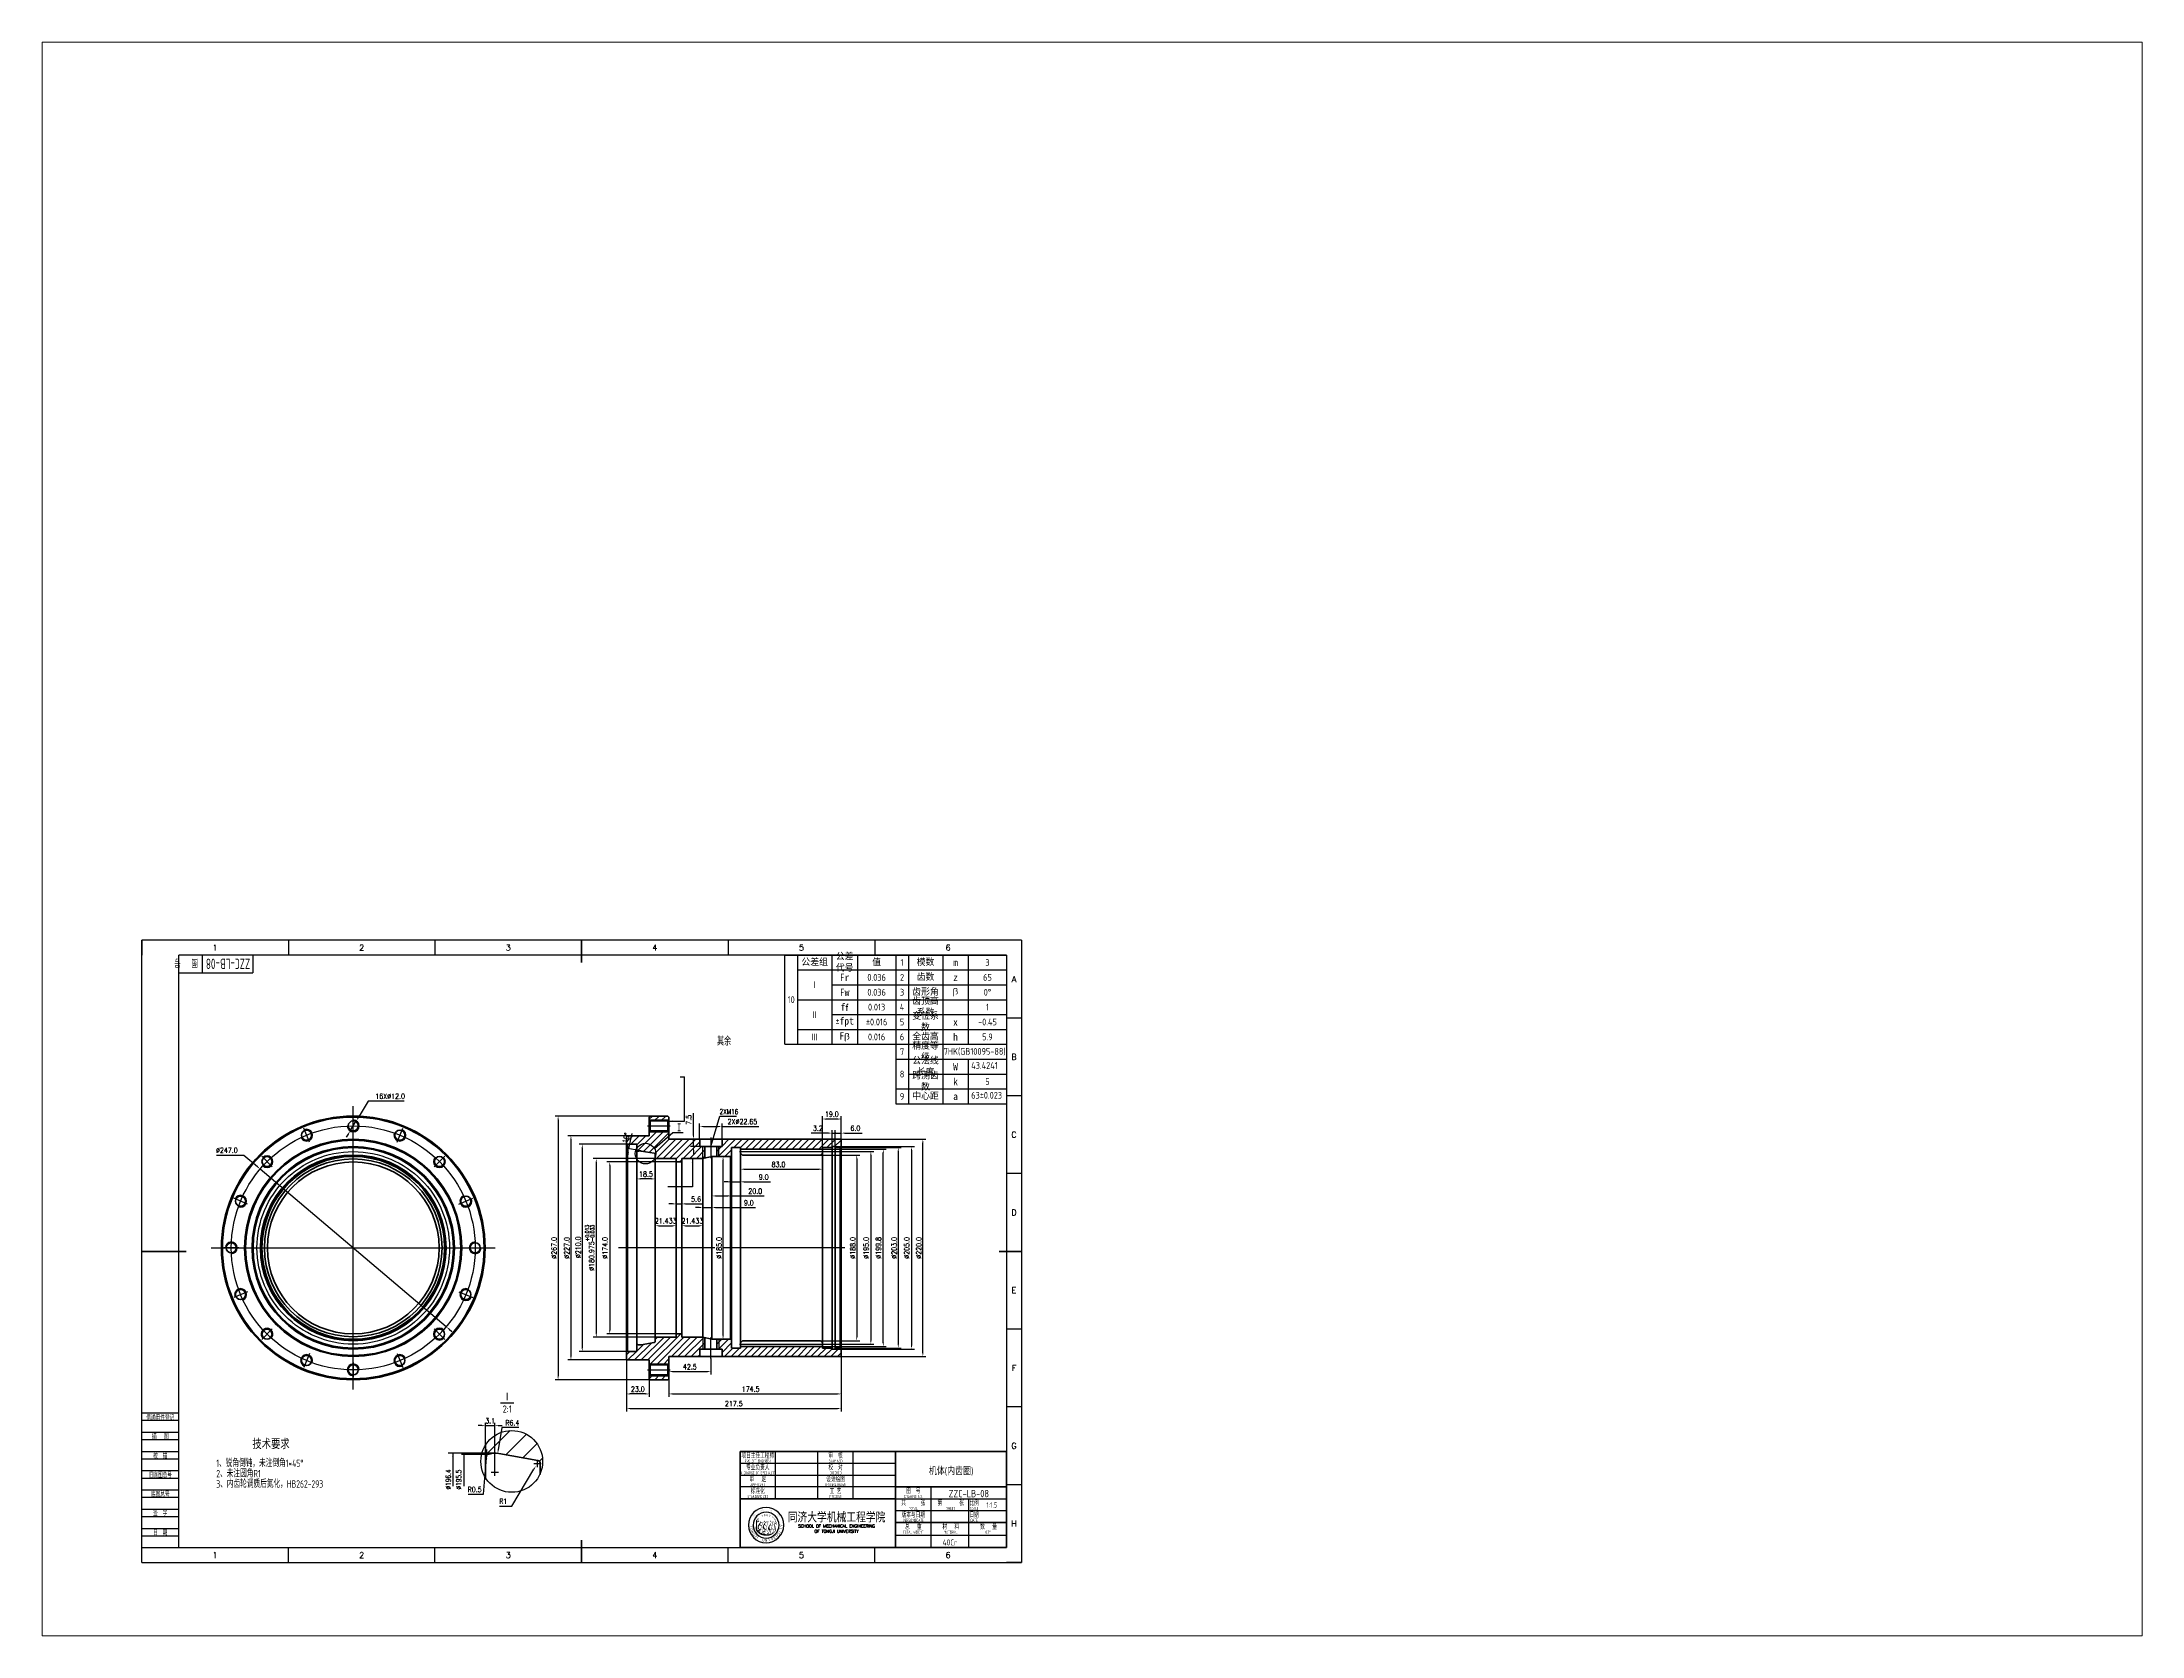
# Paper-space layout '布局1' of a CAD drawing. Header units: millimetres. Extents: x 26 to 231, y 20 to 176.
# The model-space entities are those that its viewports show. They can reach past a viewport. Long polylines and large blocks are cut down to what shows.
import ezdxf
from ezdxf.enums import TextEntityAlignment as Align

# ---------------------------------------------------------------- set-up
doc = ezdxf.new("R2010")
doc.units = ezdxf.units.MM
doc.header["$LTSCALE"] = 15
doc.header["$PDSIZE"] = 1
doc.linetypes.add('CENTER', pattern=[2, 1.25, -0.25, 0.25, -0.25])
doc.layers.add('1轮廓实线层', color=7, linetype='Continuous', lineweight=35)
for name, color, linetype in [('2细线层', 4, 'Continuous'), ('3中心线层', 1, 'CENTER'), ('5剖面线层', 2, 'Continuous'), ('6文字层', 3, 'Continuous'), ('7标注层', 4, 'Continuous'), ('8符号标注层', 31, 'Continuous'), ('TK', 101, 'Continuous'), ('图框层', 7, 'Continuous')]:
    doc.layers.add(name, color=color, linetype=linetype)
doc.styles.add('Annotative', font='SimSun.ttf')
doc.styles.add('PC_TEXTSTYLE', font='isocp.shx', dxfattribs={"width": 0.8, "bigfont": 'hzfs.shx'})
doc.styles.add('ST', font='romanc.shx', dxfattribs={"bigfont": 'st.shx'})
doc.styles.get("Standard").update_dxf_attribs({"font": 'isocp.shx', "width": 0.707, "bigfont": 'hztxt.shx'})
doc.styles.add('TH_GBDIM', font='romans.shx', dxfattribs={"width": 0.8, "bigfont": 'gbcbig.shx'})
doc.styles.add('工程字', font='gbenor.shx', dxfattribs={"bigfont": 'gbcbig.shx'})
doc.dimstyles.new('TH_GBDIM', dxfattribs={"dimscale": 1.5, "dimtxt": 3.5, "dimasz": 2.5, "dimexe": 2, "dimexo": 0, "dimgap": 1.5, "dimtad": 1, "dimdec": 1, "dimzin": 0, "dimdsep": 46, "dimtxsty": 'TH_GBDIM', "dimcen": 2.5, "dimclrd": 130, "dimclre": 130, "dimclrt": 3, "dimadec": 0, "dimazin": 0, "dimtfac": 0.714286, "dimtdec": 1, "dimtmove": 0, "dimatfit": 3, "dimfxl": 1, "dimtzin": 0, "dimlwd": -1, "dimlwe": -1, "dimarcsym": 0})

# ---------------------------------------------------------------- blocks, each defined once
blk = doc.blocks.new('*D10')
at = {"layer": '7标注层', "color": 130}
for p, q in [((650, 397.5), (689.7, 397.5)), ((686.7, 393.8), (686.7, 213.3)), ((650, 209.5), (689.7, 209.5))]:
    blk.add_line(p, q, dxfattribs=at)
for points in [[(686.1, 393.8), (687.3, 393.8), (686.7, 397.5)], [(686.1, 213.3), (687.3, 213.3), (686.7, 209.5)]]:
    blk.add_solid(points, dxfattribs=at)
at = {"layer": 'Defpoints', "color": 0}
for p in [(650, 397.5), (650, 209.5), (686.7, 209.5)]:
    blk.add_point(p, dxfattribs=at)
at = {"layer": '7标注层', "color": 3, "insert": (682.6, 303.5), "char_height": 5.25, "attachment_point": 5, "rotation": 90, "style": 'TH_GBDIM'}
blk.add_mtext('{%%c188.0}{}{}', dxfattribs=at)
blk = doc.blocks.new('*D11')
at = {"layer": '7标注层', "color": 130}
for p, q in [((670, 405), (731.8, 405)), ((728.8, 401.3), (728.8, 205.8)), ((670, 202), (731.8, 202))]:
    blk.add_line(p, q, dxfattribs=at)
for points in [[(728.2, 401.3), (729.4, 401.3), (728.8, 405)], [(728.2, 205.8), (729.4, 205.8), (728.8, 202)]]:
    blk.add_solid(points, dxfattribs=at)
at = {"layer": 'Defpoints', "color": 0}
for p in [(670, 405), (670, 202), (728.8, 202)]:
    blk.add_point(p, dxfattribs=at)
at = {"layer": '7标注层', "color": 3, "insert": (724.7, 303.5), "char_height": 5.25, "attachment_point": 5, "rotation": 90, "style": 'TH_GBDIM'}
blk.add_mtext('{%%c203.0}{}{}', dxfattribs=at)
blk = doc.blocks.new('*D12')
at = {"layer": '7标注层', "color": 130}
for p, q in [((670, 413.5), (756.7, 413.5)), ((753.7, 197.3), (753.7, 409.8)), ((670, 193.5), (756.7, 193.5))]:
    blk.add_line(p, q, dxfattribs=at)
for points in [[(753, 409.8), (754.3, 409.8), (753.7, 413.5)], [(753, 197.3), (754.3, 197.3), (753.7, 193.5)]]:
    blk.add_solid(points, dxfattribs=at)
at = {"layer": 'Defpoints', "color": 0}
for p in [(670, 413.5), (753.7, 413.5), (670, 193.5)]:
    blk.add_point(p, dxfattribs=at)
at = {"layer": '7标注层', "color": 3, "insert": (749.5, 303.5), "char_height": 5.25, "attachment_point": 5, "rotation": 90, "style": 'TH_GBDIM'}
blk.add_mtext('{%%c220.0}{}{}', dxfattribs=at)
blk = doc.blocks.new('*D13')
at = {"layer": '7标注层', "color": 130}
blk.add_line((551.3, 214.8), (551.3, 392.3), dxfattribs=at)
for points in [[(550.7, 392.3), (552, 392.3), (551.3, 396)], [(550.7, 214.8), (552, 214.8), (551.3, 211)]]:
    blk.add_solid(points, dxfattribs=at)
at = {"layer": 'Defpoints', "color": 0}
for p in [(551.3, 396), (551.3, 396), (549.5, 211)]:
    blk.add_point(p, dxfattribs=at)
at = {"layer": '7标注层', "color": 3, "insert": (547.2, 303.5), "char_height": 5.25, "attachment_point": 5, "rotation": 90, "style": 'TH_GBDIM'}
blk.add_mtext('{%%c185.0}{}{}', dxfattribs=at)
blk = doc.blocks.new('*D14')
at = {"layer": '7标注层', "color": 130}
for p, q in [((454.5, 408.5), (405.7, 408.5)), ((408.7, 404.8), (408.7, 202.3)), ((454.5, 198.5), (405.7, 198.5))]:
    blk.add_line(p, q, dxfattribs=at)
for points in [[(408.1, 404.8), (409.3, 404.8), (408.7, 408.5)], [(408.1, 202.3), (409.3, 202.3), (408.7, 198.5)]]:
    blk.add_solid(points, dxfattribs=at)
at = {"layer": 'Defpoints', "color": 0}
for p in [(454.5, 408.5), (408.7, 198.5), (454.5, 198.5)]:
    blk.add_point(p, dxfattribs=at)
at = {"layer": '7标注层', "color": 3, "insert": (404.6, 304.1), "char_height": 5.25, "attachment_point": 5, "rotation": 90, "style": 'TH_GBDIM'}
blk.add_mtext('{%%c210.0}{}{}', dxfattribs=at)
blk = doc.blocks.new('*D15')
at = {"layer": '7标注层', "color": 130}
for p, q in [((454.5, 417), (394.2, 417)), ((397.2, 413.3), (397.2, 193.8)), ((454.5, 190), (394.2, 190))]:
    blk.add_line(p, q, dxfattribs=at)
for points in [[(396.6, 413.3), (397.9, 413.3), (397.2, 417)], [(396.6, 193.8), (397.9, 193.8), (397.2, 190)]]:
    blk.add_solid(points, dxfattribs=at)
at = {"layer": 'Defpoints', "color": 0}
for p in [(454.5, 417), (397.2, 190), (454.5, 190)]:
    blk.add_point(p, dxfattribs=at)
at = {"layer": '7标注层', "color": 3, "insert": (393.1, 303.4), "char_height": 5.25, "attachment_point": 5, "rotation": 90, "style": 'TH_GBDIM'}
blk.add_mtext('{%%c227.0}{}{}', dxfattribs=at)
blk = doc.blocks.new('*D16')
at = {"layer": '7标注层', "color": 130}
for p, q in [((477.5, 437), (381.2, 437)), ((384.2, 433.3), (384.2, 173.8)), ((477.5, 170), (381.2, 170))]:
    blk.add_line(p, q, dxfattribs=at)
for points in [[(383.6, 433.3), (384.9, 433.3), (384.2, 437)], [(383.6, 173.8), (384.9, 173.8), (384.2, 170)]]:
    blk.add_solid(points, dxfattribs=at)
at = {"layer": 'Defpoints', "color": 0}
for p in [(477.5, 437), (384.2, 170), (477.5, 170)]:
    blk.add_point(p, dxfattribs=at)
at = {"layer": '7标注层', "color": 3, "insert": (380.1, 303.5), "char_height": 5.25, "attachment_point": 5, "rotation": 90, "style": 'TH_GBDIM'}
blk.add_mtext('{%%c267.0}{}{}', dxfattribs=at)
blk = doc.blocks.new('*D17')
at = {"layer": '7标注层', "color": 130}
for p, q in [((192, 452.2), (181.8, 435.3)), ((228.4, 452.2), (192, 452.2)), ((173.6, 421.9), (179.8, 432.1)), ((171.7, 418.7), (169.7, 415.5))]:
    blk.add_line(p, q, dxfattribs=at)
for points in [[(181.3, 435.7), (182.3, 435), (179.8, 432.1)], [(171.1, 419), (172.2, 418.4), (173.6, 421.9)]]:
    blk.add_solid(points, dxfattribs=at)
at = {"layer": 'Defpoints', "color": 0}
for p in [(179.8, 432.1), (173.6, 421.9)]:
    blk.add_point(p, dxfattribs=at)
at = {"layer": '7标注层', "color": 3, "insert": (214.1, 457), "char_height": 5.25, "attachment_point": 5, "style": 'TH_GBDIM'}
blk.add_mtext('{16X∅12.0}{}{}', dxfattribs=at)
blk = doc.blocks.new('*D18')
at = {"layer": '7标注层', "color": 130}
for p, q in [((38.1, 397.4), (65.8, 397.4)), ((65.8, 397.4), (79.6, 385.8)), ((271, 223.7), (82.5, 383.3)), ((273.8, 221.3), (276.7, 218.8))]:
    blk.add_line(p, q, dxfattribs=at)
for points in [[(80, 386.2), (79.2, 385.3), (82.5, 383.3)], [(274.2, 221.7), (273.4, 220.8), (271, 223.7)]]:
    blk.add_solid(points, dxfattribs=at)
at = {"layer": 'Defpoints', "color": 0}
for p in [(82.5, 383.3), (271, 223.7)]:
    blk.add_point(p, dxfattribs=at)
at = {"layer": '7标注层', "color": 3, "insert": (48.7, 402.3), "char_height": 5.25, "attachment_point": 5, "style": 'TH_GBDIM'}
blk.add_mtext('{∅247.0}{}{}', dxfattribs=at)
blk = doc.blocks.new('*D19')
at = {"layer": '7标注层', "color": 130}
for p, q in [((655.2, 401), (704, 401)), ((701, 397.3), (701, 209.8)), ((654.8, 206), (704, 206))]:
    blk.add_line(p, q, dxfattribs=at)
for points in [[(700.4, 397.3), (701.7, 397.3), (701, 401)], [(700.4, 209.8), (701.7, 209.8), (701, 206)]]:
    blk.add_solid(points, dxfattribs=at)
at = {"layer": 'Defpoints', "color": 0}
for p in [(655.2, 401), (654.8, 206), (701, 206)]:
    blk.add_point(p, dxfattribs=at)
at = {"layer": '7标注层', "color": 3, "insert": (696.2, 303.5), "char_height": 5.25, "attachment_point": 5, "rotation": 90, "style": 'TH_GBDIM'}
blk.add_mtext('{%%c195.0}{}{}', dxfattribs=at)
blk = doc.blocks.new('*D20')
at = {"layer": '7标注层', "color": 130}
for p, q in [((671, 194.5), (671, 137.9)), ((453.5, 191), (453.5, 137.9)), ((457.2, 140.9), (667.2, 140.9))]:
    blk.add_line(p, q, dxfattribs=at)
for points in [[(457.2, 141.5), (457.2, 140.3), (453.5, 140.9)], [(667.2, 141.5), (667.2, 140.3), (671, 140.9)]]:
    blk.add_solid(points, dxfattribs=at)
at = {"layer": 'Defpoints', "color": 0}
for p in [(671, 194.5), (453.5, 191), (671, 140.9)]:
    blk.add_point(p, dxfattribs=at)
at = {"layer": '7标注层', "color": 3, "insert": (562.2, 145.8), "char_height": 5.25, "attachment_point": 5, "style": 'TH_GBDIM'}
blk.add_mtext('217.5', dxfattribs=at)
blk = doc.blocks.new('*D21')
at = {"layer": '7标注层', "color": 130}
for p, q in [((453.5, 191), (453.5, 152.6)), ((476.5, 171), (476.5, 152.6)), ((472.7, 155.6), (457.2, 155.6))]:
    blk.add_line(p, q, dxfattribs=at)
for points in [[(457.2, 156.3), (457.2, 155), (453.5, 155.6)], [(472.7, 156.3), (472.7, 155), (476.5, 155.6)]]:
    blk.add_solid(points, dxfattribs=at)
at = {"layer": 'Defpoints', "color": 0}
for p in [(453.5, 191), (476.5, 171), (453.5, 155.6)]:
    blk.add_point(p, dxfattribs=at)
at = {"layer": '7标注层', "color": 3, "insert": (465, 160.5), "char_height": 5.25, "attachment_point": 5, "style": 'TH_GBDIM'}
blk.add_mtext('23.0', dxfattribs=at)
blk = doc.blocks.new('*D22')
at = {"layer": '7标注层', "color": 130}
for p, q in [((671, 194.5), (671, 152.6)), ((496.5, 171), (496.5, 152.6)), ((500.2, 155.6), (667.2, 155.6))]:
    blk.add_line(p, q, dxfattribs=at)
for points in [[(500.2, 156.3), (500.2, 155), (496.5, 155.6)], [(667.2, 156.3), (667.2, 155), (671, 155.6)]]:
    blk.add_solid(points, dxfattribs=at)
at = {"layer": 'Defpoints', "color": 0}
for p in [(671, 194.5), (496.5, 171), (671, 155.6)]:
    blk.add_point(p, dxfattribs=at)
at = {"layer": '7标注层', "color": 3, "insert": (579.3, 160.5), "char_height": 5.25, "attachment_point": 5, "style": 'TH_GBDIM'}
blk.add_mtext('174.5', dxfattribs=at)
blk = doc.blocks.new('*D23')
at = {"layer": '7标注层', "color": 130}
for p, q in [((652, 399.5), (652, 437)), ((655.7, 434), (667.2, 434)), ((671, 405), (671, 437))]:
    blk.add_line(p, q, dxfattribs=at)
for points in [[(655.7, 434.6), (655.7, 433.3), (652, 434)], [(667.2, 434.6), (667.2, 433.3), (671, 434)]]:
    blk.add_solid(points, dxfattribs=at)
at = {"layer": 'Defpoints', "color": 0}
for p in [(671, 434), (671, 405), (652, 399.5)]:
    blk.add_point(p, dxfattribs=at)
at = {"layer": '7标注层', "color": 3, "insert": (661.5, 438.8), "char_height": 5.25, "attachment_point": 5, "style": 'TH_GBDIM'}
blk.add_mtext('{19.0}{}{}', dxfattribs=at)
blk = doc.blocks.new('*D24')
at = {"layer": '7标注层', "color": 130}
blk.add_line((572.7, 383.2), (648.2, 383.2), dxfattribs=at)
for points in [[(572.7, 383.8), (572.7, 382.5), (569, 383.2)], [(648.2, 383.8), (648.2, 382.5), (652, 383.2)]]:
    blk.add_solid(points, dxfattribs=at)
at = {"layer": 'Defpoints', "color": 0}
for p in [(569, 399.5), (652, 399.5), (652, 383.2)]:
    blk.add_point(p, dxfattribs=at)
at = {"layer": '7标注层', "color": 3, "insert": (607.5, 388), "char_height": 5.25, "attachment_point": 5, "style": 'TH_GBDIM'}
blk.add_mtext('{83.0}{}{}', dxfattribs=at)
blk = doc.blocks.new('*D25')
at = {"layer": '7标注层', "color": 130}
for p, q in [((556.2, 370.4), (552.5, 370.4)), ((560, 370.4), (569, 370.4)), ((572.7, 370.4), (599.4, 370.4))]:
    blk.add_line(p, q, dxfattribs=at)
for points in [[(556.2, 371), (556.2, 369.7), (560, 370.4)], [(572.7, 371), (572.7, 369.7), (569, 370.4)]]:
    blk.add_solid(points, dxfattribs=at)
at = {"layer": 'Defpoints', "color": 0}
for p in [(560, 397), (569, 399.5), (569, 370.4)]:
    blk.add_point(p, dxfattribs=at)
at = {"layer": '7标注层', "color": 3, "insert": (592.5, 375.2), "char_height": 5.25, "attachment_point": 5, "style": 'TH_GBDIM'}
blk.add_mtext('{9.0}{}{}', dxfattribs=at)
blk = doc.blocks.new('*D26')
at = {"layer": '7标注层', "color": 130}
for p, q in [((543.7, 356.1), (556.2, 356.1)), ((560, 356.1), (592.8, 356.1))]:
    blk.add_line(p, q, dxfattribs=at)
for points in [[(543.7, 356.7), (543.7, 355.5), (540, 356.1)], [(556.2, 356.7), (556.2, 355.5), (560, 356.1)]]:
    blk.add_solid(points, dxfattribs=at)
at = {"layer": 'Defpoints', "color": 0}
for p in [(540, 396), (560, 397), (560, 356.1)]:
    blk.add_point(p, dxfattribs=at)
at = {"layer": '7标注层', "color": 3, "insert": (583.9, 361), "char_height": 5.25, "attachment_point": 5, "style": 'TH_GBDIM'}
blk.add_mtext('{20.0}{}{}', dxfattribs=at)
blk = doc.blocks.new('*D27')
at = {"layer": '7标注层', "color": 130}
for p, q in [((527.2, 344.4), (523.5, 344.4)), ((531, 344.4), (540, 344.4)), ((543.7, 344.4), (584.3, 344.4))]:
    blk.add_line(p, q, dxfattribs=at)
for points in [[(527.2, 345), (527.2, 343.7), (531, 344.4)], [(543.7, 345), (543.7, 343.7), (540, 344.4)]]:
    blk.add_solid(points, dxfattribs=at)
at = {"layer": 'Defpoints', "color": 0}
for p in [(531, 340.6), (540, 344.4), (540, 340.6)]:
    blk.add_point(p, dxfattribs=at)
at = {"layer": '7标注层', "color": 3, "insert": (577.4, 349.2), "char_height": 5.25, "attachment_point": 5, "style": 'TH_GBDIM'}
blk.add_mtext('{9.0}{}{}', dxfattribs=at)
blk = doc.blocks.new('*D28')
at = {"layer": '7标注层', "color": 130}
for p, q in [((483.5, 394), (419.9, 394)), ((422.9, 390.3), (422.9, 216.8)), ((483.5, 213), (419.9, 213))]:
    blk.add_line(p, q, dxfattribs=at)
for points in [[(422.3, 390.3), (423.5, 390.3), (422.9, 394)], [(422.3, 216.8), (423.5, 216.8), (422.9, 213)]]:
    blk.add_solid(points, dxfattribs=at)
at = {"layer": 'Defpoints', "color": 0}
for p in [(483.5, 394), (422.9, 213), (483.5, 213)]:
    blk.add_point(p, dxfattribs=at)
at = {"layer": '7标注层', "color": 3, "insert": (416.3, 303.5), "char_height": 5.25, "attachment_point": 5, "rotation": 90, "style": 'TH_GBDIM'}
blk.add_mtext('{%%c180.975}{}{\\H0.7143x;\\S+0.013^ -0.033;}', dxfattribs=at)
blk = doc.blocks.new('*D29')
at = {"layer": '7标注层', "color": 130}
for p, q in [((527.6, 413.5), (527.6, 429.4)), ((531.4, 426.4), (546.5, 426.4)), ((550.3, 413.5), (550.3, 429.4)), ((550.3, 426.4), (587.7, 426.4))]:
    blk.add_line(p, q, dxfattribs=at)
for points in [[(531.4, 427), (531.4, 425.8), (527.6, 426.4)], [(546.5, 427), (546.5, 425.8), (550.3, 426.4)]]:
    blk.add_solid(points, dxfattribs=at)
at = {"layer": 'Defpoints', "color": 0}
for p in [(550.3, 426.4), (527.6, 413.5), (550.3, 413.5)]:
    blk.add_point(p, dxfattribs=at)
at = {"layer": '7标注层', "color": 3, "insert": (570.9, 431.3), "char_height": 5.25, "attachment_point": 5, "style": 'TH_GBDIM'}
blk.add_mtext('{2X%%c22.65}{}{}', dxfattribs=at)
blk = doc.blocks.new('*D30')
at = {"layer": '7标注层', "color": 130}
for p, q in [((521.4, 417.3), (521.4, 439.8)), ((527.6, 413.5), (518.4, 413.5)), ((527.6, 406), (518.4, 406)), ((521.4, 406), (521.4, 413.5)), ((521.4, 402.3), (521.4, 398.5))]:
    blk.add_line(p, q, dxfattribs=at)
for points in [[(520.8, 417.3), (522, 417.3), (521.4, 413.5)], [(520.8, 402.3), (522, 402.3), (521.4, 406)]]:
    blk.add_solid(points, dxfattribs=at)
at = {"layer": 'Defpoints', "color": 0}
for p in [(521.4, 406), (527.6, 413.5), (527.6, 406)]:
    blk.add_point(p, dxfattribs=at)
at = {"layer": '7标注层', "color": 3, "insert": (516.5, 433.2), "char_height": 5.25, "attachment_point": 5, "rotation": 90, "style": 'TH_GBDIM'}
blk.add_mtext('7.5', dxfattribs=at)
blk = doc.blocks.new('*D32')
at = {"layer": '7标注层', "color": 130}
for p, q in [((503.9, 390.5), (433.5, 390.5)), ((436.5, 386.8), (436.5, 220.3)), ((503.9, 216.5), (433.5, 216.5))]:
    blk.add_line(p, q, dxfattribs=at)
for points in [[(435.9, 386.8), (437.2, 386.8), (436.5, 390.5)], [(435.9, 220.3), (437.2, 220.3), (436.5, 216.5)]]:
    blk.add_solid(points, dxfattribs=at)
at = {"layer": 'Defpoints', "color": 0}
for p in [(503.9, 390.5), (436.5, 216.5), (503.9, 216.5)]:
    blk.add_point(p, dxfattribs=at)
at = {"layer": '7标注层', "color": 3, "insert": (431.7, 303.5), "char_height": 5.25, "attachment_point": 5, "rotation": 90, "style": 'TH_GBDIM'}
blk.add_mtext('{%%c174.0}{}{}', dxfattribs=at)
blk = doc.blocks.new('*D33')
at = {"layer": '7标注层', "color": 130}
for p, q in [((658, 419.7), (640.4, 419.7)), ((661.8, 406), (661.8, 422.7)), ((665, 406), (665, 422.7))]:
    blk.add_line(p, q, dxfattribs=at)
blk.add_solid([(658, 420.3), (658, 419.1), (661.8, 419.7)], dxfattribs=at)
at = {"layer": 'Defpoints', "color": 0}
for p in [(661.8, 406), (665, 419.7), (665, 406)]:
    blk.add_point(p, dxfattribs=at)
at = {"layer": '7标注层', "color": 3, "insert": (647.3, 424.6), "char_height": 5.25, "attachment_point": 5, "style": 'TH_GBDIM'}
blk.add_mtext('{3.2}{}{}', dxfattribs=at)
blk = doc.blocks.new('*D34')
at = {"layer": '7标注层', "color": 130}
for p, q in [((665, 405), (665, 422.7)), ((671, 412.5), (671, 422.7)), ((674.7, 419.7), (692.2, 419.7))]:
    blk.add_line(p, q, dxfattribs=at)
blk.add_solid([(674.7, 420.3), (674.7, 419.1), (671, 419.7)], dxfattribs=at)
at = {"layer": 'Defpoints', "color": 0}
for p in [(665, 405), (671, 419.7), (671, 412.5)]:
    blk.add_point(p, dxfattribs=at)
at = {"layer": '7标注层', "color": 3, "insert": (685.3, 424.6), "char_height": 5.25, "attachment_point": 5, "style": 'TH_GBDIM'}
blk.add_mtext('{6.0}{}{}', dxfattribs=at)
blk = doc.blocks.new('*D35')
at = {"layer": '7标注层', "color": 130}
for p, q in [((665, 406), (745.2, 406)), ((742.2, 402.3), (742.2, 204.8)), ((665, 201), (745.2, 201))]:
    blk.add_line(p, q, dxfattribs=at)
for points in [[(741.6, 402.3), (742.8, 402.3), (742.2, 406)], [(741.6, 204.8), (742.8, 204.8), (742.2, 201)]]:
    blk.add_solid(points, dxfattribs=at)
at = {"layer": 'Defpoints', "color": 0}
for p in [(665, 406), (665, 201), (742.2, 201)]:
    blk.add_point(p, dxfattribs=at)
at = {"layer": '7标注层', "color": 3, "insert": (737.3, 303.5), "char_height": 5.25, "attachment_point": 5, "rotation": 90, "style": 'TH_GBDIM'}
blk.add_mtext('{%%c205.0}{}{}', dxfattribs=at)
blk = doc.blocks.new('*D36')
at = {"layer": '7标注层', "color": 130}
for p, q in [((467.9, 401.7), (452.7, 404.3)), ((456.4, 407.5), (459.3, 419.4)), ((483.5, 394), (451.8, 394))]:
    blk.add_line(p, q, dxfattribs=at)
for start, end in [(166.2899, 170.0687), (173.8474, 176.2212)]:
    blk.add_arc((511.6, 394), 56.9, start, end, dxfattribs=at)
for points in [[(455.5, 397.7), (454.3, 397.8), (454.8, 394)], [(454.5, 400.2), (455.7, 400), (455.6, 403.8)]]:
    blk.add_solid(points, dxfattribs=at)
at = {"layer": 'Defpoints', "color": 0}
for p in [(454.8, 397.3), (467.9, 401.7), (481.6, 399.3), (483.5, 394), (503.9, 394)]:
    blk.add_point(p, dxfattribs=at)
at = {"layer": '7标注层', "color": 3, "insert": (453.1, 414.6), "char_height": 5.25, "attachment_point": 5, "rotation": 76.2899, "style": 'TH_GBDIM'}
blk.add_mtext('10°', dxfattribs=at)
blk = doc.blocks.new('*D39')
at = {"layer": '7标注层', "color": 130}
for p, q in [((652, 403.4), (716.6, 403.4)), ((713.6, 207.4), (713.6, 399.7)), ((652, 203.6), (716.6, 203.6))]:
    blk.add_line(p, q, dxfattribs=at)
for points in [[(713, 399.7), (714.2, 399.7), (713.6, 403.4)], [(713, 207.4), (714.2, 207.4), (713.6, 203.6)]]:
    blk.add_solid(points, dxfattribs=at)
at = {"layer": 'Defpoints', "color": 0}
for p in [(652, 403.4), (713.6, 403.4), (652, 203.6)]:
    blk.add_point(p, dxfattribs=at)
at = {"layer": '7标注层', "color": 3, "insert": (708.7, 303.5), "char_height": 5.25, "attachment_point": 5, "rotation": 90, "style": 'TH_GBDIM'}
blk.add_mtext('{%%c199.8}{}{}', dxfattribs=at)
blk = doc.blocks.new('*D40')
at = {"layer": '7标注层', "color": 130}
for p, q in [((464, 385.7), (464, 370.3)), ((482.5, 385.7), (482.5, 370.3)), ((478.7, 373.3), (467.7, 373.3))]:
    blk.add_line(p, q, dxfattribs=at)
for points in [[(467.7, 374), (467.7, 372.7), (464, 373.3)], [(478.7, 374), (478.7, 372.7), (482.5, 373.3)]]:
    blk.add_solid(points, dxfattribs=at)
at = {"layer": 'Defpoints', "color": 0}
for p in [(464, 385.7), (482.5, 385.7), (464, 373.3)]:
    blk.add_point(p, dxfattribs=at)
at = {"layer": '7标注层', "color": 3, "insert": (473.2, 378.2), "char_height": 5.25, "attachment_point": 5, "style": 'TH_GBDIM'}
blk.add_mtext('18.5', dxfattribs=at)
blk = doc.blocks.new('*D41')
at = {"layer": '7标注层', "color": 130}
blk.add_line((486.2, 325.9), (500.1, 325.9), dxfattribs=at)
for points in [[(486.2, 326.5), (486.2, 325.3), (482.5, 325.9)], [(500.1, 326.5), (500.1, 325.3), (503.9, 325.9)]]:
    blk.add_solid(points, dxfattribs=at)
at = {"layer": 'Defpoints', "color": 0}
for p in [(482.5, 394), (503.9, 394), (503.9, 325.9)]:
    blk.add_point(p, dxfattribs=at)
at = {"layer": '7标注层', "color": 3, "insert": (493.2, 330.8), "char_height": 5.25, "attachment_point": 5, "style": 'TH_GBDIM'}
blk.add_mtext('{21.433}{}{}', dxfattribs=at)
blk = doc.blocks.new('*D42')
at = {"layer": '7标注层', "color": 130}
for p, q in [((500.1, 348), (496.4, 348)), ((503.9, 348), (509.5, 348)), ((513.3, 348), (530.9, 348))]:
    blk.add_line(p, q, dxfattribs=at)
for points in [[(500.1, 348.7), (500.1, 347.4), (503.9, 348)], [(513.3, 348.7), (513.3, 347.4), (509.5, 348)]]:
    blk.add_solid(points, dxfattribs=at)
at = {"layer": 'Defpoints', "color": 0}
for p in [(503.9, 390.5), (509.5, 390.5), (509.5, 348)]:
    blk.add_point(p, dxfattribs=at)
at = {"layer": '7标注层', "color": 3, "insert": (524, 352.9), "char_height": 5.25, "attachment_point": 5, "style": 'TH_GBDIM'}
blk.add_mtext('{5.6}{}{}', dxfattribs=at)
blk = doc.blocks.new('*D43')
at = {"layer": '7标注层', "color": 130}
blk.add_line((513.3, 325.9), (527.2, 325.9), dxfattribs=at)
for points in [[(513.3, 326.5), (513.3, 325.3), (509.5, 325.9)], [(527.2, 326.5), (527.2, 325.3), (531, 325.9)]]:
    blk.add_solid(points, dxfattribs=at)
at = {"layer": 'Defpoints', "color": 0}
for p in [(509.5, 394), (531, 394), (531, 325.9)]:
    blk.add_point(p, dxfattribs=at)
at = {"layer": '7标注层', "color": 3, "insert": (520.2, 330.8), "char_height": 5.25, "attachment_point": 5, "style": 'TH_GBDIM'}
blk.add_mtext('{21.433}{}{}', dxfattribs=at)
blk = doc.blocks.new('*D46')
at = {"layer": '7标注层', "color": 130}
for p, q in [((496.5, 193.5), (496.5, 175.3)), ((539, 191.6), (539, 175.3)), ((500.2, 178.3), (535.2, 178.3))]:
    blk.add_line(p, q, dxfattribs=at)
for points in [[(500.2, 178.9), (500.2, 177.6), (496.5, 178.3)], [(535.2, 178.9), (535.2, 177.6), (539, 178.3)]]:
    blk.add_solid(points, dxfattribs=at)
at = {"layer": 'Defpoints', "color": 0}
for p in [(496.5, 193.5), (539, 191.6), (539, 178.3)]:
    blk.add_point(p, dxfattribs=at)
at = {"layer": '7标注层', "color": 3, "insert": (517.7, 183.1), "char_height": 5.25, "attachment_point": 5, "style": 'TH_GBDIM'}
blk.add_mtext('42.5', dxfattribs=at)
blk = doc.blocks.new('PC_TITLE_BLOCK')
at = {"layer": 'TK'}
h = blk.add_hatch(color=256, dxfattribs=at)
h.paths.add_polyline_path([(-155, 22.3), (-154.9, 22.2), (-154.8, 22.2), (-154.7, 22.2), (-154.6, 22.3), (-154.6, 22.3), (-154.5, 22.2), (-154.3, 22.1), (-154.3, 22), (-154.2, 21.9), (-154.2, 21.9), (-154, 21.8), (-153.9, 21.6), (-153.8, 21.5), (-153.7, 21.4), (-153.7, 21.3), (-153.5, 21.2), (-153.6, 21.2), (-153.7, 21.1), (-153.6, 21), (-153.5, 21), (-153.4, 20.9), (-153.3, 20.9), (-153.3, 20.9), (-153.3, 21.1), (-153.3, 21.1), (-153.3, 21.2), (-153.4, 21.2), (-153.5, 21.3), (-153.5, 21.4), (-153.6, 21.5), (-153.7, 21.6), (-153.8, 21.6), (-153.9, 21.7), (-153.8, 21.7), (-153.6, 21.7), (-153.5, 21.7), (-153.6, 21.7), (-153.6, 21.7), (-153.3, 21.6), (-153.3, 21.6), (-153.2, 21.6), (-153.1, 21.6), (-153.1, 21.6), (-153, 21.6), (-152.9, 21.6), (-152.9, 21.6), (-152.9, 21.7), (-152.9, 21.8), (-153, 21.9), (-153.1, 22), (-153.1, 22), (-153.2, 22), (-153.3, 22.1), (-153.3, 22.1), (-153.4, 22.1), (-153.4, 22.2), (-153.4, 22.2), (-153.4, 22.3), (-153.5, 22.3), (-153.5, 22.4), (-153.5, 22.4), (-153.6, 22.5), (-153.6, 22.5), (-153.7, 22.5), (-153.7, 22.5), (-153.7, 22.4), (-153.8, 22.4), (-153.9, 22.4), (-153.9, 22.3), (-154, 22.3), (-154.1, 22.3), (-154.1, 22.2), (-154, 22.2), (-153.9, 22.2), (-153.8, 22.2), (-153.8, 22.3), (-153.6, 22.3), (-153.6, 22.2), (-153.5, 22.2), (-153.6, 22.1), (-153.7, 22.2), (-153.8, 22.1), (-153.9, 22.1), (-153.9, 22.1), (-154, 22.1), (-154, 22), (-154, 22), (-153.9, 22), (-153.8, 21.9), (-153.7, 21.9), (-153.6, 21.9), (-153.5, 21.9), (-153.5, 22), (-153.4, 22), (-153.4, 22), (-153.4, 22), (-153.3, 22), (-153.2, 21.9), (-153.2, 21.9), (-153.1, 21.9), (-153.1, 21.8), (-153.1, 21.8), (-153.2, 21.7), (-153.3, 21.7), (-153.4, 21.7), (-153.4, 21.8), (-153.4, 21.8), (-153.3, 21.8), (-153.4, 21.9), (-153.5, 21.8), (-153.7, 21.8), (-153.9, 21.8), (-153.9, 21.8), (-154, 21.9), (-154.1, 22), (-154.2, 22.1), (-154.3, 22.2), (-154.3, 22.3), (-154.1, 22.4), (-153.9, 22.5), (-153.9, 22.5), (-153.7, 22.6), (-153.7, 22.7), (-153.7, 22.7), (-153.7, 22.7), (-153.7, 22.8), (-153.8, 22.7), (-154, 22.6), (-154.2, 22.4), (-154.3, 22.4), (-154.4, 22.3), (-154.4, 22.4), (-154.4, 22.4), (-154.4, 22.4), (-154.4, 22.5), (-154.5, 22.6), (-154.5, 22.7), (-154.5, 22.7), (-154.5, 22.6), (-154.6, 22.5), (-154.8, 22.5), (-154.9, 22.5), (-154.9, 22.4)])
h.paths.add_polyline_path([(-154.4, 21.1), (-154.4, 21.1), (-154.4, 21.2), (-154.2, 21.2), (-154.1, 21.2), (-154.1, 21.2), (-154, 21.3), (-154.1, 21.4), (-154.1, 21.4), (-154.1, 21.5), (-154.2, 21.5), (-154.2, 21.6), (-154.4, 21.7), (-154.4, 21.7), (-154.5, 21.8), (-154.5, 21.9), (-154.6, 21.9), (-154.7, 21.8), (-154.7, 21.8), (-154.7, 21.7), (-154.7, 21.7), (-154.7, 21.7), (-154.6, 21.6), (-154.5, 21.6), (-154.3, 21.4), (-154.3, 21.4), (-154.4, 21.3), (-154.4, 21.3), (-154.5, 21.3), (-154.6, 21.3), (-154.7, 21.4), (-154.8, 21.4), (-154.8, 21.5), (-154.9, 21.5), (-154.9, 21.6), (-155, 21.7), (-155.1, 21.7), (-155.1, 21.7), (-155.1, 21.6), (-155.1, 21.5), (-154.9, 21.4), (-154.8, 21.3), (-154.7, 21.2), (-154.6, 21.1), (-154.7, 21.1), (-154.8, 21), (-154.9, 21), (-155, 20.9), (-155.2, 21), (-155.2, 21.1), (-155.3, 21.3), (-155.3, 21.3), (-155.4, 21.1), (-155.5, 21.1), (-155.4, 20.9), (-155.2, 20.9), (-155.1, 20.8), (-154.9, 20.8), (-154.8, 20.8), (-154.7, 20.8), (-154.5, 21), (-154.4, 20.8), (-154.3, 20.7), (-154.3, 20.7), (-154.2, 20.7), (-154.2, 20.8), (-154.2, 20.8), (-154.3, 20.9), (-154.4, 21)])
h.paths.add_polyline_path([(-158.6, 24), (-158.6, 24.1), (-158.7, 24.3), (-158.7, 24.4), (-158.8, 24.4), (-158.8, 24.4), (-158.9, 24.4), (-158.9, 24.3), (-158.9, 24.2), (-158.9, 24.1), (-158.8, 24), (-158.8, 23.9), (-158.7, 24), (-158.7, 24)])
h.paths.add_polyline_path([(-159.7, 24.6), (-159.8, 24.5), (-159.8, 24.5), (-159.9, 24.5), (-159.9, 24.5), (-159.8, 24.5), (-159.8, 24.5), (-159.6, 24.5), (-159.5, 24.5), (-159.4, 24.5), (-159.2, 24.6), (-159.1, 24.7), (-159, 24.7), (-158.9, 24.8), (-158.9, 24.8), (-158.6, 24.7), (-158.6, 24.7), (-158.5, 24.7), (-158.4, 24.6), (-158.4, 24.6), (-158.3, 24.7), (-158.3, 24.7), (-158.3, 24.8), (-158.4, 24.8), (-158.4, 24.8), (-158.6, 24.9), (-158.7, 24.9), (-158.8, 25), (-158.8, 25), (-158.8, 25), (-158.7, 25.1), (-158.6, 25.2), (-158.5, 25.3), (-158.3, 25.4), (-158.3, 25.4), (-158.3, 25.5), (-158.3, 25.6), (-158.3, 25.6), (-158.3, 25.6), (-158.4, 25.6), (-158.5, 25.6), (-158.6, 25.6), (-158.8, 25.4), (-158.9, 25.3), (-159, 25.1), (-159.1, 25.1), (-159.4, 25.2), (-159.4, 25.2), (-159.5, 25.2), (-159.6, 25.2), (-159.6, 25.2), (-159.6, 25.1), (-159.6, 25.1), (-159.6, 25.1), (-159.5, 25.1), (-159.4, 25), (-159.2, 25), (-159.3, 24.8), (-159.5, 24.7), (-159.6, 24.6)])
h.paths.add_polyline_path([(-166.1, 25), (-166.1, 25), (-166.1, 25), (-166, 24.9), (-165.9, 24.8), (-165.9, 24.7), (-165.8, 24.4), (-165.8, 24.2), (-165.7, 24), (-165.7, 23.9), (-165.7, 23.8), (-165.7, 23.7), (-165.8, 23.7), (-165.9, 23.8), (-165.9, 23.9), (-165.9, 23.9), (-165.9, 24.1), (-165.9, 24.2), (-166, 24.4), (-166, 24.6), (-166.1, 24.7), (-166.1, 24.9)])
h.paths.add_polyline_path([(-166.1, 25.8), (-166.1, 25.8), (-166.2, 25.7), (-166.1, 25.7), (-166.1, 25.6), (-166, 25.6), (-166, 25.6), (-165.9, 25.6), (-165.9, 25.7), (-166, 25.8)])
h.paths.add_polyline_path([(-165.2, 25.2), (-165.2, 25.3), (-165.2, 25.4), (-165.1, 25.5), (-165.1, 25.6), (-165, 25.5), (-165, 25.3), (-165.1, 25.3), (-165, 25.2), (-164.9, 25.3), (-164.9, 25.3), (-164.9, 25.4), (-164.9, 25.6), (-164.9, 25.7), (-164.9, 25.8), (-164.9, 25.8), (-165, 25.8), (-165, 25.9), (-164.9, 25.9), (-164.9, 26), (-164.9, 26.1), (-164.8, 26.2), (-164.8, 26.2), (-164.8, 26.3), (-164.9, 26.3), (-165.1, 26.2), (-165.1, 26.2), (-165.1, 26.3), (-165.1, 26.3), (-165.1, 26.4), (-165.1, 26.4), (-165.3, 26.3), (-165.4, 26.3), (-165.4, 26.3), (-165.4, 26.2), (-165.5, 26.1), (-165.5, 26), (-165.5, 25.9), (-165.5, 25.9), (-165.6, 25.8), (-165.6, 25.8), (-165.5, 25.8), (-165.4, 25.9), (-165.3, 26), (-165.2, 26.1), (-165.1, 26.1), (-165, 26.1), (-165.1, 25.9), (-165.1, 25.9), (-165.1, 25.8), (-165.1, 25.7), (-165.1, 25.7), (-165.1, 25.6), (-165.2, 25.5), (-165.2, 25.4), (-165.3, 25.5), (-165.4, 25.6), (-165.5, 25.6), (-165.5, 25.5), (-165.5, 25.5), (-165.4, 25.5), (-165.4, 25.4), (-165.4, 25.3), (-165.5, 25.1), (-165.6, 24.9), (-165.6, 24.7), (-165.6, 24.6), (-165.6, 24.6), (-165.5, 24.6), (-165.4, 24.6), (-165.3, 24.8), (-165.2, 25)])
h.paths.add_polyline_path([(-164.8, 25.8), (-164.8, 25.8), (-164.9, 25.8), (-164.9, 25.8), (-164.9, 25.9), (-164.8, 25.9), (-164.7, 26.1), (-164.6, 26.1), (-164.6, 26.1), (-164.6, 26.2), (-164.5, 26.2), (-164.5, 26.1), (-164.6, 26), (-164.6, 26), (-164.6, 25.9), (-164.7, 25.8), (-164.6, 25.7), (-164.5, 25.7), (-164.5, 25.6), (-164.4, 25.7), (-164.4, 25.7), (-164.4, 25.7), (-164.4, 25.6), (-164.4, 25.6), (-164.4, 25.5), (-164.4, 25.5), (-164.5, 25.5), (-164.5, 25.5), (-164.6, 25.6), (-164.7, 25.7)])
h.paths.add_polyline_path([(-165.3, 25.1), (-165.3, 25), (-165.4, 25), (-165.4, 25), (-165.4, 25), (-165.4, 25.2), (-165.3, 25.2)], flags=16)
h.paths.add_polyline_path([(-166.1, 25.4), (-166.1, 25.4), (-166.1, 25.4), (-166.1, 25.5), (-165.9, 25.4), (-165.9, 25.3), (-165.9, 25.3), (-166, 25.2), (-166, 25.2), (-166, 25.1), (-166.1, 25.1), (-166.1, 25.1), (-166.1, 25.1), (-166.1, 25.2), (-166.1, 25.3)])
h.paths.add_polyline_path([(-164, 25.2), (-164.1, 25.3), (-164.2, 25.3), (-164.3, 25.4), (-164.4, 25.3), (-164.5, 25.3), (-164.5, 25.1), (-164.5, 25.1), (-164.6, 24.9), (-164.6, 25), (-164.7, 25.1), (-164.7, 25.1), (-164.8, 25), (-164.8, 25), (-164.9, 24.9), (-164.9, 25), (-165, 25), (-165, 25.1), (-165, 25.1), (-165.1, 25), (-165.1, 24.9), (-165.1, 24.9), (-165.1, 24.7), (-165.1, 24.6), (-165, 24.5), (-165, 24.4), (-164.9, 24.3), (-164.9, 24.3), (-164.9, 24.3), (-164.8, 24.4), (-164.8, 24.4), (-164.9, 24.6), (-164.9, 24.7), (-164.9, 24.8), (-164.9, 24.8), (-164.8, 24.9), (-164.7, 24.8), (-164.7, 24.7), (-164.6, 24.7), (-164.6, 24.7), (-164.6, 24.8), (-164.5, 24.8), (-164.5, 24.9), (-164.5, 25), (-164.5, 25.1), (-164.4, 25.2), (-164.4, 25.2), (-164.3, 25.2), (-164.2, 25.2), (-164.2, 25.1), (-164.2, 25), (-164.1, 24.8), (-164.1, 24.7), (-164.2, 24.5), (-164.1, 24.7), (-164, 24.8), (-164, 25), (-164, 25.1)])
h.paths.add_polyline_path([(-164.2, 25.8), (-164.3, 25.8), (-164.4, 25.8), (-164.4, 25.8), (-164.5, 25.8), (-164.5, 25.9), (-164.5, 26), (-164.4, 26), (-164.3, 26.1), (-164.3, 26.1), (-164.2, 26.1), (-164.2, 26), (-164.3, 25.9), (-164.3, 25.9), (-164, 25.9), (-163.9, 25.9), (-163.7, 25.9), (-163.6, 26), (-163.6, 25.9), (-163.6, 25.8), (-163.7, 25.8), (-163.7, 25.7), (-163.9, 25.7), (-164.1, 25.7)])
h.paths.add_polyline_path([(-170.3, 21.9), (-170.3, 22), (-170.4, 22), (-170.5, 22), (-170.5, 21.9), (-170.6, 21.9), (-170.6, 21.8), (-170.6, 21.8), (-170.6, 21.7), (-170.6, 21.7), (-170.5, 21.7), (-170.4, 21.8), (-170.3, 21.9)], flags=17)
h.paths.add_polyline_path([(-171, 21.6), (-171, 21.7), (-171, 21.7), (-170.8, 22), (-170.7, 22.1), (-170.7, 22.2), (-170.6, 22.3), (-170.5, 22.3), (-170.5, 22.4), (-170.4, 22.5), (-170.4, 22.5), (-170.2, 22.5), (-170.2, 22.5), (-170.1, 22.4), (-169.9, 22.3), (-169.7, 22.1), (-169.6, 22), (-169.5, 21.9), (-169.5, 21.8), (-169.5, 21.8), (-169.5, 21.7), (-169.5, 21.6), (-169.6, 21.6), (-169.4, 21.5), (-169.3, 21.6), (-169.3, 21.8), (-169.3, 21.9), (-169.4, 22), (-169.5, 22.2), (-169.6, 22.4), (-169.8, 22.5), (-170, 22.6), (-170.1, 22.7), (-170.3, 22.8), (-170.4, 22.8), (-170.5, 22.8), (-170.6, 22.7), (-170.7, 22.7), (-170.7, 22.5), (-170.7, 22.4), (-170.8, 22.3), (-170.9, 22.2), (-170.9, 22.1), (-171, 22.1), (-171, 22), (-171.1, 22), (-171.2, 21.9), (-171.2, 21.9), (-171.2, 21.8), (-171.3, 21.8), (-171.4, 21.8), (-171.4, 21.7), (-171.4, 21.6), (-171.3, 21.5), (-171.1, 21.2), (-170.8, 20.9), (-170.5, 20.7), (-170.4, 20.5), (-170.3, 20.5), (-170.3, 20.5), (-170.2, 20.5), (-170.1, 20.5), (-170.1, 20.5), (-170.1, 20.6), (-170.1, 20.6), (-170.2, 20.6), (-170.3, 20.8), (-170.6, 21.1), (-170.8, 21.3)])
h.paths.add_polyline_path([(-170.1, 21.2), (-170.1, 21.2), (-170.1, 21.3), (-170.1, 21.4), (-170.1, 21.4), (-170.2, 21.4), (-170.2, 21.5), (-170.1, 21.4), (-170, 21.4), (-169.9, 21.4), (-169.9, 21.4), (-169.9, 21.5), (-169.9, 21.6), (-169.9, 21.6), (-169.8, 21.7), (-169.8, 21.8), (-169.9, 21.7), (-170, 21.7), (-170.1, 21.8), (-170.2, 21.7), (-170.2, 21.7), (-170.3, 21.6), (-170.3, 21.5), (-170.4, 21.5), (-170.4, 21.5), (-170.5, 21.3), (-170.5, 21.3), (-170.4, 21.2), (-170.3, 21.2), (-170.2, 21.1)], flags=17)
edge = h.paths.add_edge_path()
edge.add_line((-168.2, 19.7), (-168.2, 20))
h = blk.add_hatch(color=256, dxfattribs=at)
h.paths.add_polyline_path([(-155.3, 16.7), (-155.4, 16.9), (-155.4, 17.2), (-155.7, 17.4), (-155.8, 17.7), (-155.9, 18.1), (-156.1, 18.6), (-156.2, 18.9), (-156.5, 19.3), (-156.9, 19.8), (-157.2, 20.1), (-157.5, 20.3), (-157.7, 20.5), (-158, 20.8), (-158.4, 20.9), (-158.5, 20.8), (-158.4, 20.8), (-158, 20.5), (-157.6, 20.1), (-157.2, 19.7), (-156.8, 19.3), (-156.5, 18.9), (-156.2, 18.4), (-156.2, 18.2), (-156, 17.9), (-156.1, 17.6), (-156.4, 17.4), (-156.7, 17.2), (-157, 16.8), (-157.1, 16.4), (-157.2, 15.8), (-157.2, 15.5), (-157.1, 15.1), (-157.1, 14.6), (-157.1, 14.2), (-157, 13.5), (-157, 12.9), (-157, 12.8), (-157, 12.5), (-157, 12.4), (-157, 12.2), (-157.2, 12), (-157.3, 12), (-157.4, 12.1), (-157.7, 12.6), (-157.9, 12.9), (-158.6, 12.8), (-158.6, 13.2), (-158.5, 13.6), (-158.4, 13.9), (-158.2, 14.8), (-158, 15.7), (-157.9, 16), (-157.8, 16.2), (-157.7, 16.4), (-157.8, 16.6), (-157.8, 16.7), (-157.7, 16.8), (-157.7, 16.9), (-157.6, 17.2), (-157.4, 17.4), (-157.5, 17.7), (-158, 17.6), (-158.4, 17.3), (-158.8, 16.9), (-159.2, 16.7), (-159.6, 16.1), (-160, 15.4), (-160.3, 15), (-160.5, 14.5), (-160.8, 14.1), (-161, 13.5), (-161.1, 13), (-161.1, 13), (-161, 12.6), (-160.9, 12.1), (-160.6, 11.9), (-160.5, 11.6), (-160.3, 11.5), (-160.2, 11.3), (-160.1, 11.1), (-160.3, 10.9), (-160.5, 10.6), (-160.8, 10.4), (-161, 10.4), (-161.1, 10.8), (-161.5, 11.6), (-161.9, 12), (-162.3, 12.2), (-162.4, 12.5), (-162, 13.6), (-161.7, 14.9), (-161.5, 15.7), (-161.4, 16), (-161.2, 16.7), (-161.2, 17.1), (-161.1, 17.1), (-160.8, 17.2), (-160.6, 17.3), (-160.7, 17.6), (-161.1, 17.6), (-161.4, 17.6), (-161.7, 17.6), (-162.3, 17.5), (-162.9, 17.3), (-162.8, 17.3), (-163.2, 16.9), (-163.4, 16.7), (-163.7, 16.3), (-163.9, 15.7), (-164.1, 15.4), (-164.4, 14.8), (-164.7, 14.2), (-164.7, 13.8), (-164.7, 13.3), (-164.4, 12.8), (-164.1, 12.7), (-164, 12.6), (-163.9, 12.4), (-163.8, 12), (-163.8, 11.6), (-163.8, 11.4), (-164, 11.1), (-164.4, 11), (-164.5, 11.3), (-164.6, 11.7), (-164.8, 12.1), (-165.5, 12.2), (-165.8, 12.3), (-165.9, 12.5), (-165.8, 12.9), (-165.6, 13.5), (-165.5, 14), (-165.2, 14.8), (-165, 15.5), (-164.7, 16.5), (-164.3, 16.6), (-164.1, 16.6), (-164.1, 16.8), (-164.6, 16.9), (-165.4, 17), (-165.8, 17), (-166, 17.4), (-166.3, 17.7), (-166.7, 17.5), (-166.6, 17.2), (-166.3, 16.9), (-166.5, 16.6), (-166.9, 16.4), (-167.3, 15.8), (-167.6, 15.3), (-167.8, 14.9), (-168, 14.3), (-168.1, 13.9), (-168.1, 13.4), (-168.1, 13), (-168, 12.7), (-167.8, 12.6), (-167.5, 12.4), (-167.2, 12.2), (-167.2, 11.9), (-167.4, 11.8), (-167.8, 11.8), (-168, 11.6), (-168.2, 12), (-168.6, 12.9), (-168.6, 13.7), (-168.4, 14.9), (-168.4, 14.9), (-168.5, 15.7), (-168.5, 16.5), (-168.4, 17), (-168.2, 17.3), (-168.1, 17.4), (-167.9, 17.6), (-167.8, 17.6), (-167.6, 17.6), (-167.3, 17.3), (-167.3, 17.3), (-167.1, 17.5), (-167.2, 18), (-167.4, 18.2), (-168.1, 18), (-168.3, 17.7), (-168.6, 17.7), (-168.6, 18), (-168.4, 18.3), (-168.1, 18.7), (-167.7, 19), (-167.5, 19.4), (-167.7, 19.7), (-168.2, 20), (-168.2, 19.7), (-168, 19.5), (-168.1, 19.3), (-168.4, 19), (-168.8, 18.7), (-169.1, 18.4), (-169.3, 18), (-169.3, 17.1), (-169.3, 16.1), (-169.3, 14.9), (-169.4, 12.4), (-169.3, 11.9), (-168.9, 11.1), (-168.3, 10.4), (-167.6, 9.9), (-167.4, 9.6), (-166.7, 9.1), (-166.5, 9), (-166.1, 8.8), (-165.9, 8.7), (-165.3, 8.5), (-164.8, 8.4), (-164.4, 8.3), (-164, 8.2), (-163.8, 8.1), (-163.2, 8.1), (-162.7, 8.1), (-162.4, 8.1), (-162, 8.1), (-161.6, 8), (-161.2, 8), (-160.7, 8.1), (-159.9, 8.3), (-159.6, 8.4), (-159.2, 8.6), (-158.9, 8.6), (-158.7, 8.8), (-158.4, 9), (-158.1, 9.2), (-157.7, 9.4), (-157.5, 9.5), (-157.2, 9.8), (-157, 10.1), (-157, 10.1), (-156.5, 10.5), (-156.3, 10.8), (-156.2, 11), (-156, 11.4), (-156, 11.4), (-155.8, 11.7), (-155.7, 12.3), (-155.8, 13), (-155.9, 13.6), (-156.1, 14), (-156.3, 14.7), (-156.4, 15.1), (-156.4, 15.4), (-156.4, 15.5), (-156.4, 15.8), (-156.2, 16.1), (-156, 16.2), (-155.9, 16.3), (-155.7, 16.2), (-155.6, 15.9), (-155.6, 15.6), (-155.6, 15.2), (-155.5, 15.1), (-155.4, 15.5), (-155.5, 16), (-155.5, 16.5)])
h.paths.add_polyline_path([(-156, 16.6), (-156.5, 16.2), (-156.5, 16.1), (-156.6, 15.8), (-156.7, 15.5), (-156.6, 15.2), (-156.6, 14.8), (-156.7, 14.7), (-156.9, 14.6), (-156.8, 14.7), (-156.8, 14.8), (-156.8, 15.1), (-156.9, 15.4), (-156.9, 15.5), (-157, 15.6), (-156.9, 15.7), (-156.9, 16), (-156.8, 16.2), (-156.8, 16.1), (-156.7, 16.2), (-156.9, 16.5), (-156.8, 16.7), (-156.7, 17), (-156.5, 17.2), (-156.3, 17.3), (-156, 17.4), (-155.9, 17.2), (-155.8, 16.9)], flags=16)
h.paths.add_polyline_path([(-157.8, 16.8), (-158.1, 16.4), (-158.1, 16.1), (-158.2, 15.7), (-158.3, 15.4), (-158.3, 15.3), (-158.6, 15.1), (-159.1, 15.1), (-159.4, 15.5), (-159.4, 16), (-159, 16.6), (-158.6, 16.9), (-158.3, 17.1), (-158, 17.2), (-157.9, 17)], flags=16)
h.paths.add_polyline_path([(-156.6, 14.6), (-156.6, 14.5), (-156.5, 14.2), (-156.4, 13.9), (-156.3, 13.7), (-156.2, 13.3), (-156.2, 13.1), (-156.1, 12.7), (-156.1, 12.4), (-156.1, 12.1), (-156.3, 11.7), (-156.4, 11.3), (-156.6, 11), (-156.9, 10.6), (-157.1, 10.5), (-157.3, 10.2), (-157.5, 10.1), (-157.7, 10), (-157.8, 10.1), (-157.7, 10.2), (-157.6, 10.3), (-157.5, 10.5), (-157.4, 10.7), (-157.3, 10.9), (-157.2, 11.1), (-157.1, 11.2), (-157.1, 11.4), (-157, 11.6), (-157, 11.7), (-156.9, 12), (-156.9, 12.2), (-156.9, 12.5), (-156.8, 12.8), (-156.8, 13), (-156.8, 13.2), (-156.7, 13.6), (-156.7, 13.7), (-156.9, 14), (-156.8, 14.2), (-156.9, 14.5), (-156.8, 14.6)], flags=16)
h.paths.add_polyline_path([(-158.5, 14.8), (-158.5, 14.6), (-158.5, 14.3), (-158.7, 14.1), (-158.6, 13.9), (-158.8, 13.5), (-158.9, 12.9), (-158.9, 12.7), (-159.3, 12.6), (-159.7, 12.6), (-160, 12.7), (-160.1, 13.1), (-160.1, 13.4), (-160.2, 13.8), (-160.1, 14.2), (-160.1, 14.4), (-160, 14.4), (-159.9, 14.7), (-159.8, 15), (-159.6, 15.1), (-159.2, 14.9), (-158.9, 14.9), (-158.6, 14.9)], flags=16)
h.paths.add_polyline_path([(-157.9, 12.4), (-157.7, 12.2), (-157.5, 11.8), (-157.2, 11.8), (-157.2, 11.6), (-157.2, 11.5), (-157.4, 11.2), (-157.5, 11.1), (-157.6, 10.9), (-157.7, 10.6), (-158, 10.3), (-158.2, 10), (-158.5, 9.7), (-158.9, 9.4), (-159.2, 9.3), (-159.5, 9.2), (-159.6, 9.4), (-159.6, 9.6), (-159.5, 9.9), (-159.4, 10.3), (-159.3, 10.6), (-159.3, 10.9), (-159.2, 11.2), (-159.1, 11.5), (-159.1, 11.5), (-158.9, 11.9), (-159.1, 12), (-159.2, 11.8), (-159.3, 11.6), (-159.4, 11.3), (-159.6, 11.2), (-159.7, 11.3), (-159.9, 11.3), (-159.9, 11.4), (-159.9, 11.6), (-159.8, 11.6), (-159.9, 11.8), (-159.8, 12), (-159.6, 12.3), (-159.4, 12.3), (-159.1, 12.2), (-158.8, 12.3), (-158.4, 12.4), (-158.1, 12.5)], flags=16)
h.paths.add_polyline_path([(-161.3, 17), (-161.4, 16.8), (-161.4, 16.7), (-161.6, 16.2), (-161.7, 15.6), (-161.8, 15.1), (-161.9, 14.8), (-162, 14.7), (-162.1, 14.7), (-162.4, 14.8), (-162.7, 15.1), (-162.9, 15.4), (-163.2, 15.7), (-163.3, 16), (-163.3, 16), (-163.5, 16.1), (-163.6, 16.2), (-163.5, 16.2), (-163.3, 16.2), (-163.2, 16.2), (-163.1, 16.4), (-162.8, 16.7), (-162.7, 16.9), (-162.6, 17.1), (-162.3, 17.1), (-162, 17.2), (-161.6, 17.3), (-161.4, 17.2)], flags=16)
h.paths.add_polyline_path([(-162.1, 14.4), (-162, 14.3), (-162.1, 13.9), (-162.2, 13.5), (-162.4, 13.1), (-162.6, 12.6), (-162.9, 12.6), (-163.2, 12.9), (-163.6, 13.2), (-163.7, 13.6), (-163.8, 13.9), (-164, 14.2), (-163.9, 14.5), (-163.9, 14.8), (-163.9, 15.1), (-163.7, 15.3), (-163.5, 15.3), (-163.2, 15.1), (-162.8, 14.9), (-162.5, 14.7)], flags=16)
h.paths.add_polyline_path([(-159.6, 10.8), (-159.6, 10.5), (-159.7, 10.3), (-159.7, 10.1), (-159.8, 9.8), (-159.8, 9.6), (-159.9, 9.5), (-159.9, 9.2), (-160, 9.2), (-160.2, 9), (-160.5, 9), (-160.8, 9.2), (-160.7, 9.5), (-160.8, 9.7), (-160.9, 9.8), (-160.8, 10.2), (-160.6, 10.2), (-160.5, 10.4), (-160.2, 10.8), (-160.1, 10.9), (-159.8, 10.9)], flags=16)
h.paths.add_polyline_path([(-161.6, 11.5), (-161.5, 11.2), (-161.4, 10.9), (-161.2, 10.5), (-161.2, 10.1), (-161.2, 10), (-161.5, 9.8), (-161.7, 9.6), (-161.9, 9.4), (-161.9, 9), (-162, 9), (-162.3, 9), (-162.8, 9.1), (-163.2, 9.2), (-163.2, 9.5), (-163.2, 9.6), (-163.1, 9.9), (-163, 10.4), (-162.9, 10.7), (-162.7, 11.4), (-162.6, 11.7), (-162.5, 11.9), (-162.3, 11.9), (-162.1, 11.7), (-161.9, 11.7), (-161.8, 11.6)], flags=16)
h.paths.add_polyline_path([(-162.6, 12), (-162.7, 11.9), (-162.7, 11.7), (-162.8, 11.5), (-162.9, 11.3), (-162.9, 11.2), (-162.9, 11), (-163, 11), (-163.1, 10.9), (-163.1, 10.8), (-163.3, 10.9), (-163.4, 11.1), (-163.4, 11.3), (-163.5, 11.4), (-163.5, 11.5), (-163.5, 11.7), (-163.6, 11.9), (-163.7, 12.1), (-163.7, 12.3), (-163.4, 12.4), (-163.1, 12.3), (-163, 12.2), (-162.7, 12.1)], flags=16)
h.paths.add_polyline_path([(-161.1, 9.4), (-161, 9.2), (-160.9, 9.1), (-161, 9), (-161.1, 9), (-161.3, 9), (-161.6, 9.1), (-161.7, 9.2), (-161.6, 9.4), (-161.5, 9.4), (-161.4, 9.4), (-161.2, 9.5)], flags=16)
h.paths.add_polyline_path([(-165, 16.3), (-165, 16.1), (-165.1, 15.8), (-165.2, 15.5), (-165.3, 15.3), (-165.5, 15), (-165.6, 14.9), (-165.9, 14.9), (-166.2, 15), (-166.4, 15.3), (-166.4, 15.6), (-166.4, 15.9), (-166.3, 16.3), (-166.1, 16.5), (-166, 16.6), (-166, 16.7), (-166, 16.8), (-165.8, 16.8), (-165.6, 16.7), (-165.3, 16.6), (-165, 16.5), (-165, 16.4)], flags=16)
h.paths.add_polyline_path([(-163.2, 10.3), (-163.2, 10.1), (-163.2, 10), (-163.2, 9.9), (-163.4, 9.6), (-163.5, 9.3), (-163.7, 9.2), (-163.8, 9.4), (-163.9, 9.6), (-164, 9.9), (-164.1, 10), (-164.3, 10.4), (-164.2, 10.5), (-164.1, 10.6), (-163.9, 10.6), (-163.6, 10.6), (-163.4, 10.5)], flags=16)
h.paths.add_polyline_path([(-165.6, 14.3), (-165.7, 14.1), (-165.8, 13.9), (-165.9, 13.5), (-166, 12.9), (-166.1, 12.8), (-166.3, 12.5), (-166.4, 12.2), (-166.6, 12.3), (-166.7, 12.4), (-167, 12.6), (-167.2, 12.8), (-167.2, 12.9), (-167.4, 13.2), (-167.5, 13.5), (-167.5, 13.8), (-167.4, 14), (-167.4, 14.1), (-167.4, 14.3), (-167.2, 14.6), (-167.2, 14.7), (-167.1, 14.8), (-167, 15.1), (-166.8, 15.1), (-166.7, 15.2), (-166.6, 15.1), (-166.5, 14.9), (-166.3, 14.8), (-166.2, 14.6), (-166.2, 14.7), (-166.1, 14.7), (-165.7, 14.6)], flags=16)
h.paths.add_polyline_path([(-164.8, 11.8), (-164.7, 11.5), (-164.7, 11.2), (-164.7, 10.9), (-164.8, 10.8), (-165, 10.5), (-165.3, 10.1), (-165.4, 9.9), (-165.5, 9.8), (-165.8, 9.8), (-166.2, 10.1), (-166.4, 10.2), (-166.5, 10.4), (-166.5, 10.8), (-166.4, 11.1), (-166.3, 11.6), (-166.2, 11.8), (-166, 11.9), (-165.8, 12), (-165.7, 12), (-165.5, 12.1), (-165.1, 12)], flags=16)
h.paths.add_polyline_path([(-164.4, 10.1), (-164.3, 9.9), (-164.2, 9.8), (-164.2, 9.6), (-164.1, 9.5), (-164.3, 9.4), (-164.5, 9.4), (-164.8, 9.5), (-165, 9.7), (-165.1, 9.8), (-164.9, 10.1), (-164.9, 10.1), (-164.7, 10.3), (-164.5, 10.2)], flags=16)
h.paths.add_polyline_path([(-166.7, 11.3), (-166.6, 11.2), (-166.7, 11.1), (-166.7, 10.9), (-166.8, 10.7), (-167, 10.6), (-167.1, 10.7), (-167.4, 11), (-167.5, 11.2), (-167.4, 11.3), (-167.2, 11.5), (-167, 11.4), (-166.8, 11.5)], flags=16)
h.paths.add_polyline_path([(-159.2, 17.6), (-159.1, 17.7), (-158.9, 17.8), (-158.9, 17.8), (-159, 18), (-159.2, 18.1), (-159.4, 18.1), (-159.6, 18.1), (-159.7, 18), (-159.8, 17.8), (-159.7, 17.7), (-159.5, 17.6)], flags=17)
h.paths.add_polyline_path([(-163, 17.5), (-163.1, 17.6), (-163.2, 17.7), (-163.3, 18), (-163.5, 18.1), (-163.6, 18.2), (-163.8, 18.1), (-163.9, 18), (-164, 17.9), (-163.9, 17.7), (-163.8, 17.7), (-163.7, 17.6), (-163.5, 17.6), (-163.5, 17.5), (-163.4, 17.5), (-163.3, 17.5), (-163.2, 17.3), (-163, 17.4)], flags=17)
h.paths.add_polyline_path([(-160.6, 18.2), (-160.5, 18.1), (-160.5, 18), (-160.5, 18), (-160.4, 18), (-160.4, 18), (-160.5, 18.1), (-160.5, 18.3), (-160.6, 18.3), (-160.6, 18.2)], flags=17)
edge = h.paths.add_edge_path()
edge.add_line((-165.3, 20.3), (-164.2, 20.8))
edge.add_line((-164.2, 20.8), (-164.9, 22.4))
edge.add_line((-164.9, 22.4), (-166.1, 21.9))
edge.add_line((-166.1, 21.9), (-165.3, 20.3))
edge.add_line((-164.2, 20.8), (-162.4, 21.1))
edge.add_line((-162.4, 21.1), (-162.7, 22.9))
edge.add_line((-162.7, 22.9), (-164.4, 22.6))
edge.add_line((-164.4, 22.6), (-164.2, 20.8))
edge.add_line((-162.6, 21.1), (-160.9, 20.9))
edge.add_line((-160.9, 20.9), (-160.7, 22.7))
edge.add_line((-160.7, 22.7), (-162.4, 22.9))
edge.add_line((-162.4, 22.9), (-162.6, 21.1))
edge.add_line((-161.1, 20.9), (-159.5, 20.3))
edge.add_line((-159.5, 20.3), (-158.8, 21.9))
edge.add_line((-158.8, 21.9), (-160.4, 22.6))
edge.add_line((-160.4, 22.6), (-161.1, 20.9))
edge = h.paths.add_edge_path(flags=16)
edge.add_line((-165.3, 20.3), (-164.2, 20.8))
edge.add_line((-164.2, 20.8), (-164.9, 22.4))
edge.add_line((-164.9, 22.4), (-166.1, 21.9))
edge.add_line((-166.1, 21.9), (-165.3, 20.3))
edge.add_line((-164.2, 20.8), (-162.4, 21.1))
edge.add_line((-162.4, 21.1), (-162.7, 22.9))
edge.add_line((-162.7, 22.9), (-164.4, 22.6))
edge.add_line((-164.4, 22.6), (-164.2, 20.8))
edge.add_line((-162.6, 21.1), (-160.9, 20.9))
edge.add_line((-160.9, 20.9), (-160.7, 22.7))
edge.add_line((-160.7, 22.7), (-162.4, 22.9))
edge.add_line((-162.4, 22.9), (-162.6, 21.1))
edge.add_line((-161.1, 20.9), (-159.5, 20.3))
edge.add_line((-159.5, 20.3), (-158.8, 21.9))
edge.add_line((-158.8, 21.9), (-160.4, 22.6))
edge.add_line((-160.4, 22.6), (-161.1, 20.9))
edge = h.paths.add_edge_path(flags=0)
edge.add_line((-165.3, 20.3), (-164.2, 20.8))
edge.add_line((-164.2, 20.8), (-164.9, 22.4))
edge.add_line((-164.9, 22.4), (-166.1, 21.9))
edge.add_line((-166.1, 21.9), (-165.3, 20.3))
edge.add_line((-164.2, 20.8), (-162.4, 21.1))
edge.add_line((-162.4, 21.1), (-162.7, 22.9))
edge.add_line((-162.7, 22.9), (-164.4, 22.6))
edge.add_line((-164.4, 22.6), (-164.2, 20.8))
edge.add_line((-162.6, 21.1), (-160.9, 20.9))
edge.add_line((-160.9, 20.9), (-160.7, 22.7))
edge.add_line((-160.7, 22.7), (-162.4, 22.9))
edge.add_line((-162.4, 22.9), (-162.6, 21.1))
edge.add_line((-161.1, 20.9), (-159.5, 20.3))
edge.add_line((-159.5, 20.3), (-158.8, 21.9))
edge.add_line((-158.8, 21.9), (-160.4, 22.6))
edge.add_line((-160.4, 22.6), (-161.1, 20.9))
edge = h.paths.add_edge_path(flags=0)
edge.add_line((-165.3, 20.3), (-164.2, 20.8))
edge.add_line((-164.2, 20.8), (-164.9, 22.4))
edge.add_line((-164.9, 22.4), (-166.1, 21.9))
edge.add_line((-166.1, 21.9), (-165.3, 20.3))
edge.add_line((-164.2, 20.8), (-162.4, 21.1))
edge.add_line((-162.4, 21.1), (-162.7, 22.9))
edge.add_line((-162.7, 22.9), (-164.4, 22.6))
edge.add_line((-164.4, 22.6), (-164.2, 20.8))
edge.add_line((-162.6, 21.1), (-160.9, 20.9))
edge.add_line((-160.9, 20.9), (-160.7, 22.7))
edge.add_line((-160.7, 22.7), (-162.4, 22.9))
edge.add_line((-162.4, 22.9), (-162.6, 21.1))
edge.add_line((-161.1, 20.9), (-159.5, 20.3))
edge.add_line((-159.5, 20.3), (-158.8, 21.9))
edge.add_line((-158.8, 21.9), (-160.4, 22.6))
edge.add_line((-160.4, 22.6), (-161.1, 20.9))
at = {"layer": '1轮廓实线层'}
for p, q in [((-180, 65), (0, 65)), ((-180, 0), (-180, 65)), ((-75, 0), (-75, 65)), ((-180, 33), (-75, 33)), ((-75, 41), (0, 41)), ((-75, 17), (0, 17)), ((-180, 0), (0, 0))]:
    blk.add_line(p, q, dxfattribs=at)
at = {"layer": '2细线层', "color": 101}
for p, q in [((-180, 57), (-75, 57)), ((-156, 33), (-156, 65)), ((-127.5, 33), (-127.5, 65)), ((-103.5, 33), (-103.5, 65)), ((-180, 49), (-75, 49)), ((-75, 41), (-180, 41)), ((-75, 33), (0, 33)), ((-51, 0), (-51, 41)), ((-25.5, 0), (-25.5, 33)), ((-75, 25), (0, 25)), ((-75, 8.5), (0, 8.5))]:
    blk.add_line(p, q, dxfattribs=at)
at = {"layer": 'TK'}
for radius, start, end in [(11.9, 90, 180), (11.9, 180, 270), (8.72, 90, 180), (8.72, 180, 270), (11.9, 0, 90), (8.72, 0, 90), (8.72, 270, 0), (11.9, 270, 360)]:
    blk.add_arc((-162.4, 15.2), radius, start, end, dxfattribs=at)
at = {"layer": '图框层'}
blk.add_line((0, 0), (0, 65), dxfattribs=at)
at = {"style": 'PC_TEXTSTYLE', "flags": 1}
for tag, p in [('产品名称或材料标记', (0, 17)), ('备注', (0, 8.5)), ('图纸张数', (0, 0))]:
    blk.add_attdef(tag, p, '', height=5, dxfattribs=at)
at = {"layer": '6文字层', "color": 101, "style": 'PC_TEXTSTYLE', "width": 0.667}
for s, height, p in [('项目主任工程师', 3.5, (-168, 62.5)), ('PROJECT ENGINEER', 2, (-168, 58.5)), ('EXAMINED', 2, (-115.5, 58.5)), ('审  核', 3.5, (-115.5, 62.5)), ('IN CHARGE OF SPECIALITY', 2, (-168, 50.5)), ('专业负责人', 3.5, (-168, 54.5)), ('审   定', 3.5, (-168, 46.5)), ('APPROVED', 2, (-168, 42.5)), ('DESIGN&DRAWN', 2, (-115.5, 42.5)), ('设计绘图', 3.5, (-115.5, 46.5)), ('校  对', 3.5, (-115.5, 54.5)), ('CHECKED', 2, (-115.5, 50.5)), ('STANDARDIZED', 2, (-168, 34.5)), ('标准化', 3.5, (-168, 38.5)), ('PROCESS', 2, (-115.5, 34.5)), ('工 艺', 3.5, (-115.5, 38.5)), ('共      张', 3.5, (-63, 30.5)), ('DRAWING NO.', 2, (-63, 34.5)), ('图  号', 3.5, (-63, 38.5)), ('第       张', 3.5, (-37.7, 30.5)), ('比例', 3.5, (-21.9, 30.5)), ('版本与日期', 3.5, (-63, 22.5)), ('VERSION&DATE', 2, (-63, 18.5)), ('总   重', 3.5, (-63, 14.5)), ('TOTAL', 2, (-63, 26.5)), ('材   料', 3.5, (-37.7, 14.5)), ('SHEET', 2, (-37.7, 26.5)), ('SCALE', 2, (-21.9, 26.5)), ('日期', 3.5, (-21.9, 22.5)), ('DATE', 2, (-21.9, 18.5)), ('数   量', 3.5, (-12.2, 14.5)), ('TOTAL WEIGHT', 2, (-63, 10.5)), ('MATERIAL', 2, (-37.7, 10.5)), ('QTY.', 2, (-12.2, 10.5))]:
    blk.add_text(s, height=height, dxfattribs=at).set_placement(p, align=Align.MIDDLE)
at = {"layer": '6文字层', "color": 101, "style": 'PC_TEXTSTYLE', "flags": 8}
for tag, height, width, p, p2 in [('项目主任工程师', 5, 13.25, (-155, 58), (-128.5, 58)), ('审核', 5, 2.41519, (-102.5, 58), (-76, 58)), ('专业负责人', 5, 0.949254, (-155, 50), (-128.5, 50)), ('审定', 5, 2.405042, (-155, 42), (-128.5, 42)), ('设计绘图', 5, 1.228326, (-102.5, 42), (-76, 42)), ('校对', 5, 2.385, (-102.5, 50), (-76, 50)), ('图样名称', 5, 3.117992, (-72, 49), (-3, 49)), ('标准审查', 5, 1.202521, (-155, 34), (-128.5, 34)), ('工艺', 5, 2.488696, (-102.5, 34), (-76, 34)), ('共几页', 3.5, 0.619588, (-66.7, 28.5), (-59.7, 28.5)), ('图样代号', 5, 2.046316, (-48, 34), (-3, 34)), ('第几页', 3.5, 0.628057, (-41.4, 28.5), (-34.3, 28.5)), ('比例', 3.5, 2.137291, (-18, 27), (-2, 27)), ('版本与日期', 5, 0.834958, (-50, 18), (-27, 18)), ('日期', 3.5, 2.012659, (-17.3, 19), (-2, 19)), ('重量', 4, 2.506329, (-74, 1.5), (-52, 1.5)), ('材料', 4, 2.665966, (-50, 1.5), (-26.5, 1.5))]:
    blk.add_attdef(tag, text='', height=height, dxfattribs=dict(at, width=width)).set_placement(p, p2, align=Align.FIT)
at = {"layer": 'TK'}
for s, rotation, p in [('T', 273.6152, (-173.6, 14.9)), ('Y', 84.6152, (-151.3, 13.8)), ('O', 284.1152, (-173.4, 12.9)), ('N', 294.6152, (-172.8, 10.9)), ('G', 305.1152, (-171.8, 9.1)), ('J', 315.6152, (-170.5, 7.5)), ('I', 326.1152, (-169, 6.2)), ('U', 347.1152, (-165.3, 4.4)), ('N', 357.6152, (-163.3, 4.1)), ('I', 11.1152, (-160.5, 4.2)), ('V', 21.6152, (-158.8, 4.6)), ('E', 32.1152, (-156.8, 5.5)), ('R', 42.6152, (-155.1, 6.7)), ('S', 53.1152, (-153.7, 8.2)), ('I', 63.6152, (-152.5, 9.9)), ('T', 74.1152, (-151.7, 11.8))]:
    blk.add_text(s, height=1.79, rotation=rotation, dxfattribs=at).set_placement(p)
at = {"layer": 'TK', "width": 1.3}
for s, rotation, p in [('1', 24.9422, (-165, 20.6)), ('9', 1.0208, (-164, 21.1)), ('0', 356.7424, (-162.4, 21.1)), ('7', 335.422, (-160.9, 21))]:
    blk.add_text(s, height=1.39, rotation=rotation, dxfattribs=at).set_placement(p)
at = {"layer": 'TK', "linetype": 'Continuous', "ltscale": 5, "style": 'ST'}
for s, height, p in [('同济大学机械工程学院', 6, (-114.8, 17.1)), ('SCHOOL OF MECHANICAL ENGINEERING', 2, (-114.8, 13.6)), ('OF TONGJI UNIVERSITY', 2, (-114.8, 10.1))]:
    blk.add_text(s, height=height, dxfattribs=at).set_placement(p, align=Align.CENTER)
blk = doc.blocks.new('PC_FJL_BLOCK')
at = {"layer": '2细线层'}
for p, q in [((-25, 91), (0, 91)), ((-25, 86), (0, 86)), ((-25, 78), (0, 78)), ((-25, 73), (0, 73)), ((-25, 65), (0, 65)), ((-25, 60), (0, 60)), ((-25, 52), (0, 52)), ((-25, 47), (0, 47)), ((-25, 39), (0, 39)), ((-25, 34), (0, 34)), ((-25, 26), (0, 26)), ((-25, 21), (0, 21)), ((-25, 13), (0, 13)), ((-25, 8), (0, 8)), ((-25, 0), (0, 0))]:
    blk.add_line(p, q, dxfattribs=at)
at = {"layer": '6文字层', "color": 3, "style": 'PC_TEXTSTYLE', "width": 0.667}
for s, p in [('借通用件登记', (-12.5, 88)), ('描   图', (-12.5, 75.5)), ('校  描', (-12.5, 62.3)), ('旧底图总号', (-12.5, 49.3)), ('底图总号', (-12.5, 36.3)), ('签  字', (-12.5, 23.8)), ('日  期', (-12.5, 10.5))]:
    blk.add_text(s, height=3.5, dxfattribs=at).set_placement(p, align=Align.MIDDLE)
at = {"layer": '6文字层', "style": 'PC_TEXTSTYLE'}
for tag, width, p, p2 in [('借通用件登记', 0.635294, (-23, 79), (-2, 79)), ('描图', 2.00708, (-23, 66), (-2, 66)), ('校图', 2.00708, (-23, 53), (-2, 53)), ('旧底图总号', 0.762353, (-23, 40), (-2, 40)), ('底图总号', 0.954947, (-23, 27), (-2, 27)), ('签字', 1.972174, (-23, 14), (-2, 14)), ('日期', 1.930213, (-23, 1), (-2, 1))]:
    blk.add_attdef(tag, text='', height=5, dxfattribs=dict(at, width=width)).set_placement(p, p2, align=Align.FIT)
blk = doc.blocks.new('PC_TYDH_BLOCK')
at = {"layer": '2细线层', "linetype": 'Continuous'}
for p, q in [((16, -12), (16, 0)), ((50, 0), (50, -12)), ((0, -12), (50, -12))]:
    blk.add_line(p, q, dxfattribs=at)
at = {"layer": '6文字层', "style": 'PC_TEXTSTYLE', "width": 0.667}
blk.add_text('图   号', height=5, rotation=180, dxfattribs=at).set_placement((13, -2.5))
at = {"layer": '6文字层', "style": 'PC_TEXTSTYLE', "width": 0.970975}
blk.add_attdef('图样代号', text='', height=7, rotation=180, dxfattribs=at).set_placement((48.2, -2.4), (18.3, -2.4), align=Align.FIT)
blk = doc.blocks.new('*D51')
at = {"layer": '7标注层', "color": 130}
for p, q in [((308.5, 95.8), (316, 95.8)), ((308.6, 54), (311.8, 90.6)), ((312.2, 92), (312.2, 99.5)), ((293, 54), (308.6, 54))]:
    blk.add_line(p, q, dxfattribs=at)
blk.add_solid([(311.1, 90.6), (312.4, 90.5), (312.1, 94.3)], dxfattribs=at)
at = {"layer": 'Defpoints', "color": 0}
for p in [(312.1, 94.3), (312.2, 95.8)]:
    blk.add_point(p, dxfattribs=at)
at = {"layer": '7标注层', "color": 3, "insert": (299.7, 58.9), "char_height": 5.25, "attachment_point": 5, "style": 'TH_GBDIM'}
blk.add_mtext('{R0.5}{}{}', dxfattribs=at)
blk = doc.blocks.new('*D52')
at = {"layer": '7标注层', "color": 130}
for p, q in [((359.5, 85.3), (367, 85.3)), ((363.2, 81.5), (363.2, 89)), ((337.4, 42), (359.8, 79.5)), ((325, 42), (337.4, 42))]:
    blk.add_line(p, q, dxfattribs=at)
blk.add_solid([(359.2, 79.8), (360.3, 79.1), (361.7, 82.7)], dxfattribs=at)
at = {"layer": 'Defpoints', "color": 0}
for p in [(363.2, 85.3), (361.7, 82.7)]:
    blk.add_point(p, dxfattribs=at)
at = {"layer": '7标注层', "color": 3, "insert": (328.7, 46.9), "char_height": 5.25, "attachment_point": 5, "style": 'TH_GBDIM'}
blk.add_mtext('{R1}{}{}', dxfattribs=at)
blk = doc.blocks.new('*D53')
at = {"layer": '7标注层', "color": 130}
for p, q in [((327.2, 121.6), (323.6, 99.1)), ((344.6, 121.6), (327.2, 121.6)), ((316.3, 76.4), (323.8, 76.4)), ((320, 72.7), (320, 80.2))]:
    blk.add_line(p, q, dxfattribs=at)
blk.add_solid([(323, 99.2), (324.2, 99), (323, 95.4)], dxfattribs=at)
at = {"layer": 'Defpoints', "color": 0}
for p in [(323, 95.4), (320, 76.4)]:
    blk.add_point(p, dxfattribs=at)
at = {"layer": '7标注层', "color": 3, "insert": (337.9, 126.4), "char_height": 5.25, "attachment_point": 5, "style": 'TH_GBDIM'}
blk.add_mtext('{R6.4}{}{}', dxfattribs=at)
blk = doc.blocks.new('*D54')
at = {"layer": '7标注层', "color": 130}
for p, q in [((307, 123.5), (303.2, 123.5)), ((310.7, 103.8), (310.7, 126.5)), ((310.7, 123.5), (320, 123.5)), ((320, 80.2), (320, 126.5)), ((323.8, 123.5), (327.5, 123.5))]:
    blk.add_line(p, q, dxfattribs=at)
for points in [[(307, 124.1), (307, 122.9), (310.7, 123.5)], [(323.8, 124.1), (323.8, 122.9), (320, 123.5)]]:
    blk.add_solid(points, dxfattribs=at)
at = {"layer": 'Defpoints', "color": 0}
for p in [(320, 123.5), (310.7, 103.8), (320, 80.2)]:
    blk.add_point(p, dxfattribs=at)
at = {"layer": '7标注层', "color": 3, "insert": (315.4, 128.4), "char_height": 5.25, "attachment_point": 5, "style": 'TH_GBDIM'}
blk.add_mtext('{3.1}{}{}', dxfattribs=at)

msp = doc.modelspace()

# ---------------------------------------------------------------- hatches: boundary and pattern name
at = {"layer": '5剖面线层'}
h = msp.add_hatch(dxfattribs=at)
h.set_pattern_fill('ANSI31', color=256, scale=1.5, style=0)
h.set_pattern_definition([(45, (-8.366, -30.9013), (-3.367596, 3.367596), [])])
h.paths.add_polyline_path([(670.9591, 412.5173), (669.9591, 413.5173), (550.2841, 413.5173), (550.2841, 406.0173), (546.9591, 406.0173), (546.9591, 396.0173), (558.9591, 396.0173), (559.9591, 397.0173), (559.9591, 405.0173), (568.9591, 405.0173), (568.9591, 403.4173), (651.9591, 403.4173), (651.9591, 405.0173), (661.7591, 405.0173), (661.7591, 406.0173), (664.9591, 406.0173), (664.9591, 405.0173), (669.9591, 405.0173), (670.9591, 406.0173)])
edge = h.paths.add_edge_path()
edge.add_line((530.9591, 406.0173), (527.6341, 406.0173))
edge.add_line((527.6341, 406.0173), (527.6341, 413.5173))
edge.add_line((527.6341, 413.5173), (496.4591, 413.5173))
edge.add_line((496.4591, 413.5173), (496.4591, 420.9173))
edge.add_line((496.4591, 420.9173), (496.3591, 421.0173))
edge.add_line((496.3591, 421.0173), (476.5591, 421.0173))
edge.add_line((476.5591, 421.0173), (476.4591, 420.9173))
edge.add_line((476.4591, 420.9173), (476.4591, 417.0173))
edge.add_line((476.4591, 417.0173), (454.4591, 417.0173))
edge.add_line((454.4591, 417.0173), (453.4591, 416.0173))
edge.add_line((453.4591, 416.0173), (453.4591, 409.5173))
edge.add_line((453.4591, 409.5173), (454.4591, 408.5173))
edge.add_line((454.4591, 408.5173), (463.9591, 408.5173))
edge.add_line((463.9591, 408.5173), (463.9591, 402.1011))
edge.add_line((463.9591, 402.1011), (463.9591, 401.7673))
edge.add_arc((464.4553, 401.7058), 0.5, 172.9257262, 294.9960384)
edge.add_arc((467.0591, 395.3166), 6.4, 77.4078436, 111.9521777, ccw=False)
edge.add_line((468.4544, 401.5627), (481.6328, 399.239))
edge.add_arc((481.4591, 398.2542), 1, 0, 80, ccw=False)
edge.add_line((482.4591, 398.2542), (482.4591, 396.0444))
edge.add_line((482.4591, 396.0444), (482.4591, 395.033))
edge.add_arc((483.4594, 395.0055), 1.0006, 178.4223242, 269.9846433)
edge.add_line((483.4591, 394.0048), (503.8921, 394.0048))
edge.add_line((503.8921, 394.0048), (503.8921, 390.5173))
edge.add_line((503.8921, 390.5173), (509.5261, 390.5173))
edge.add_line((509.5261, 390.5173), (509.5261, 394.0048))
edge.add_line((509.5261, 394.0048), (530.9591, 394.0048))
edge.add_line((530.9591, 394.0048), (530.9591, 406.0173))
h.paths.add_polyline_path([(532.9591, 406.0173), (530.9591, 406.0173), (530.9591, 394.0048), (532.9591, 394.4521)])
h.paths.add_polyline_path([(546.9591, 406.0173), (544.9591, 406.0173), (544.9591, 396.0173), (546.9591, 396.0173)])
h.paths.add_polyline_path([(495.4591, 421.9173), (477.4591, 421.9173), (476.5591, 421.0173), (496.3591, 421.0173)])
h.paths.add_polyline_path([(496.3591, 433.0173), (476.5591, 433.0173), (477.4591, 432.1173), (495.4591, 432.1173)])
h.paths.add_polyline_path([(495.4591, 437.0173), (477.4591, 437.0173), (476.4591, 436.0173), (476.4591, 433.1173), (476.5591, 433.0173), (496.3591, 433.0173), (496.4591, 433.1173), (496.4591, 436.0173)])
h.paths.add_polyline_path([(670.9591, 201.0173), (669.9591, 202.0173), (664.9591, 202.0173), (664.9591, 201.0173), (661.7591, 201.0173), (661.7591, 202.0173), (651.9591, 202.0173), (651.9591, 203.6173), (568.9591, 203.6173), (568.9591, 202.0173), (559.9591, 202.0173), (559.9591, 210.0173), (558.9591, 211.0173), (546.9591, 211.0173), (546.9591, 201.0173), (550.2841, 201.0173), (550.2841, 193.5173), (669.9591, 193.5173), (670.9591, 194.5173)])
edge = h.paths.add_edge_path()
edge.add_line((530.9591, 213.0298), (509.5261, 213.0298))
edge.add_line((509.5261, 213.0298), (509.5261, 216.5173))
edge.add_line((509.5261, 216.5173), (503.8921, 216.5173))
edge.add_line((503.8921, 216.5173), (503.8921, 213.0298))
edge.add_line((503.8921, 213.0298), (483.4591, 213.0298))
edge.add_arc((483.4591, 212.0298), 1, 90, 180)
edge.add_line((482.4591, 212.0298), (482.4591, 208.7805))
edge.add_arc((481.4591, 208.7805), 1, -80, 0, ccw=False)
edge.add_line((481.6328, 207.7957), (468.4544, 205.472))
edge.add_arc((467.0591, 211.7181), 6.4, 248.4037119, 282.5921564, ccw=False)
edge.add_line((464.7035, 205.7673), (464.4591, 205.7673))
edge.add_arc((464.4591, 205.2673), 0.5, 90, 180)
edge.add_line((463.9591, 205.2673), (463.9591, 205.0589))
edge.add_line((463.9591, 205.0589), (463.9591, 204.7673))
edge.add_line((463.9591, 204.7673), (463.9591, 198.5173))
edge.add_line((463.9591, 198.5173), (454.4591, 198.5173))
edge.add_line((454.4591, 198.5173), (453.4591, 197.5173))
edge.add_line((453.4591, 197.5173), (453.4591, 191.0173))
edge.add_line((453.4591, 191.0173), (454.4591, 190.0173))
edge.add_line((454.4591, 190.0173), (476.4591, 190.0173))
edge.add_line((476.4591, 190.0173), (476.4591, 186.1173))
edge.add_line((476.4591, 186.1173), (476.5591, 186.0173))
edge.add_line((476.5591, 186.0173), (496.3591, 186.0173))
edge.add_line((496.3591, 186.0173), (496.4591, 186.1173))
edge.add_line((496.4591, 186.1173), (496.4591, 193.5173))
edge.add_line((496.4591, 193.5173), (527.6341, 193.5173))
edge.add_line((527.6341, 193.5173), (527.6341, 201.0173))
edge.add_line((527.6341, 201.0173), (530.9591, 201.0173))
edge.add_line((530.9591, 201.0173), (530.9591, 213.0298))
h.paths.add_polyline_path([(496.3591, 186.0173), (476.5591, 186.0173), (477.4591, 185.1173), (495.4591, 185.1173)])
h.paths.add_polyline_path([(495.4591, 174.9173), (477.4591, 174.9173), (476.5591, 174.0173), (496.3591, 174.0173)])
h.paths.add_polyline_path([(496.4591, 173.9173), (496.3591, 174.0173), (476.5591, 174.0173), (476.4591, 173.9173), (476.4591, 171.0173), (477.4591, 170.0173), (495.4591, 170.0173), (496.4591, 171.0173)])
h.paths.add_polyline_path([(532.9591, 212.5826), (530.9591, 213.0298), (530.9591, 201.0173), (532.9591, 201.0173)])
h.paths.add_polyline_path([(546.9591, 211.0173), (544.9591, 211.0173), (544.9591, 201.0173), (546.9591, 201.0173)])
at = {"layer": '7标注层'}
h = msp.add_hatch(color=4, dxfattribs=at)
h.paths.add_polyline_path([(665.4591, 419.7141), (664.4591, 419.7141, 1)])
h.paths.add_polyline_path([(665.4591, 419.7141, 1), (664.4591, 419.7141)])

# ---------------------------------------------------------------- linework, layer by layer
at = {"layer": '1轮廓实线层'}
for p, q in [((408, 615), (408, 592.5)), ((477.4591, 437.0173), (476.4591, 436.0173)), ((476.4591, 436.0173), (476.4591, 417.0173)), ((477.4591, 432.1173), (476.4591, 433.1173)), ((477.4591, 437.0173), (495.4591, 437.0173)), ((477.4591, 432.1173), (495.4591, 432.1173)), ((477.4591, 432.1173), (495.4591, 432.1173)), ((477.4591, 421.9173), (477.4591, 432.1173)), ((495.4591, 437.0173), (496.4591, 436.0173)), ((495.4591, 432.1173), (496.4591, 433.1173)), ((495.4591, 421.9173), (495.4591, 432.1173)), ((496.4591, 436.0173), (496.4591, 413.5173)), ((454.4591, 417.0173), (453.4591, 416.0173)), ((453.4591, 416.0173), (453.4591, 191.0173)), ((453.4591, 409.5173), (454.4591, 408.5173)), ((454.4591, 417.0173), (476.4591, 417.0173)), ((454.4591, 417.0173), (476.4591, 417.0173)), ((454.4591, 408.5173), (463.9591, 408.5173)), ((454.4591, 198.5173), (454.4591, 408.5173)), ((463.9591, 408.5173), (463.9591, 402.1011)), ((477.4591, 421.9173), (476.4591, 420.9173)), ((477.4591, 421.9173), (495.4591, 421.9173)), ((477.4591, 421.9173), (495.4591, 421.9173)), ((495.4591, 421.9173), (496.4591, 420.9173)), ((669.9591, 413.5173), (496.4591, 413.5173)), ((527.6341, 413.5173), (527.6341, 406.0173)), ((527.6341, 406.0173), (550.2841, 406.0173)), ((532.9591, 394.4521), (532.9591, 406.0173)), ((544.9591, 396.0173), (544.9591, 406.0173)), ((550.2841, 406.0173), (550.2841, 413.5173)), ((568.9591, 405.0173), (559.9591, 405.0173)), ((559.9591, 405.0173), (559.9591, 397.0173)), ((568.9591, 405.0173), (568.9591, 303.5173)), ((651.9591, 405.0173), (651.9591, 303.5173)), ((661.7591, 405.0173), (651.9591, 405.0173)), ((664.9591, 406.0173), (661.7591, 406.0173)), ((661.7591, 406.0173), (661.7591, 405.0173)), ((661.7591, 405.0173), (661.7591, 202.0173)), ((664.9591, 406.0173), (664.9591, 405.0173)), ((669.9591, 405.0173), (664.9591, 405.0173)), ((664.9591, 405.0173), (664.9591, 202.0173)), ((669.9591, 413.5173), (670.9591, 412.5173)), ((670.9591, 406.0173), (669.9591, 405.0173)), ((669.9591, 405.0173), (669.9591, 202.0173)), ((670.9591, 412.5173), (670.9591, 194.5173)), ((463.9591, 401.6842), (463.9591, 402.2673)), ((463.9591, 198.5173), (463.9591, 402.2673)), ((463.9591, 401.9758), (463.9591, 401.6842)), ((464.4591, 401.2673), (464.7035, 401.2673)), ((468.4544, 401.5627), (481.6328, 399.239)), ((482.4591, 398.2542), (482.4591, 395.033)), ((482.4591, 398.2542), (482.4591, 395.033)), ((482.4591, 394.5173), (482.4591, 397.0517)), ((482.4591, 394.5173), (482.4591, 397.0517)), ((482.4591, 212.5173), (482.4591, 394.5173)), ((483.4591, 394.0048), (503.8921, 394.0048)), ((503.8921, 303.5173), (503.8921, 394.0048)), ((509.5261, 390.5173), (503.8921, 390.5173)), ((509.5261, 303.5173), (509.5261, 394.0048)), ((509.5261, 394.0048), (530.9591, 394.0048)), ((530.9591, 394.0048), (539.9591, 396.0173)), ((530.9591, 394.0048), (530.9591, 213.0298)), ((558.9591, 396.0173), (539.9591, 396.0173)), ((539.9591, 396.0173), (539.9591, 211.0173)), ((558.9591, 396.0173), (559.9591, 397.0173)), ((558.9591, 396.0173), (558.9591, 211.0173)), ((559.9591, 397.0173), (559.9591, 397.0173)), ((559.9591, 397.0173), (559.9591, 202.0173)), ((651.9591, 403.4173), (568.9591, 403.4173)), ((570.9591, 397.5173), (568.9591, 399.5173)), ((649.9591, 397.5173), (570.9591, 397.5173)), ((649.9591, 397.5173), (651.9591, 399.5173)), ((-37.5, 300), (7.5, 300)), ((503.8921, 303.5173), (503.8921, 213.0298)), ((509.5261, 303.5173), (509.5261, 213.0298)), ((568.9591, 202.0173), (568.9591, 303.5173)), ((651.9591, 202.0173), (651.9591, 303.5173)), ((853.5, 300), (831, 300)), ((503.8921, 213.0298), (483.4591, 213.0298)), ((509.5261, 216.5173), (503.8921, 216.5173)), ((530.9591, 213.0298), (509.5261, 213.0298)), ((530.9591, 213.0298), (539.9591, 211.0173)), ((453.4591, 197.5173), (454.4591, 198.5173)), ((454.4591, 198.5173), (463.9591, 198.5173)), ((463.9591, 205.3505), (463.9591, 204.7673)), ((463.9591, 205.0589), (463.9591, 205.3505)), ((463.9591, 205.3505), (463.9591, 204.7673)), ((463.9591, 205.0589), (463.9591, 205.3505)), ((463.9591, 204.9336), (463.9591, 204.7673)), ((464.4591, 205.7673), (464.7035, 205.7673)), ((468.4544, 205.472), (481.6328, 207.7957)), ((482.4591, 212.5173), (482.4591, 208.7805)), ((669.9591, 193.5173), (496.4591, 193.5173)), ((496.4591, 171.0173), (496.4591, 193.5173)), ((527.6341, 193.5173), (527.6341, 201.0173)), ((527.6341, 201.0173), (550.2841, 201.0173)), ((532.9591, 212.5826), (532.9591, 201.0173)), ((539.9591, 211.0173), (558.9591, 211.0173)), ((544.9591, 211.0173), (544.9591, 201.0173)), ((550.2841, 201.0173), (550.2841, 193.5173)), ((558.9591, 211.0173), (559.9591, 210.0173)), ((558.9591, 211.0173), (559.9591, 210.0173)), ((559.9591, 210.0173), (559.9591, 210.0173)), ((559.9591, 202.0173), (568.9591, 202.0173)), ((570.9591, 209.5173), (568.9591, 207.5173)), ((651.9591, 203.6173), (568.9591, 203.6173)), ((649.9591, 209.5173), (570.9591, 209.5173)), ((649.9591, 209.5173), (651.9591, 207.5173)), ((661.7591, 202.0173), (651.9591, 202.0173)), ((661.7591, 201.0173), (661.7591, 202.0173)), ((664.9591, 201.0173), (661.7591, 201.0173)), ((669.9591, 202.0173), (664.9591, 202.0173)), ((664.9591, 201.0173), (664.9591, 202.0173)), ((669.9591, 202.0173), (670.9591, 201.0173)), ((670.9591, 194.5173), (669.9591, 193.5173)), ((454.4591, 190.0173), (453.4591, 191.0173)), ((476.4591, 190.0173), (454.4591, 190.0173)), ((476.4591, 190.0173), (476.4591, 171.0173)), ((477.4591, 185.1173), (476.4591, 186.1173)), ((477.4591, 174.9173), (476.4591, 173.9173)), ((477.4591, 170.0173), (476.4591, 171.0173)), ((477.4591, 185.1173), (495.4591, 185.1173)), ((477.4591, 185.1173), (477.4591, 174.9173)), ((477.4591, 174.9173), (495.4591, 174.9173)), ((495.4591, 185.1173), (496.4591, 186.1173)), ((495.4591, 185.1173), (495.4591, 174.9173)), ((495.4591, 174.9173), (496.4591, 173.9173)), ((495.4591, 170.0173), (496.4591, 171.0173)), ((477.4591, 170.0173), (495.4591, 170.0173)), ((310.7126, 103.7861), (310.7126, 96.7911)), ((310.7126, 95.5405), (310.7126, 97.2898)), ((310.7126, 70.8351), (310.7126, 97.2898)), ((310.7126, 96.4151), (310.7126, 95.5405)), ((312.2126, 94.2898), (312.9458, 94.2898)), ((324.1984, 95.1758), (363.7335, 88.2047)), ((366.2126, 85.2503), (366.2126, 75.5869)), ((366.2126, 85.2503), (366.2126, 75.5869)), ((366.2126, 75.3852), (366.2126, 81.643)), ((366.2126, 75.3852), (366.2126, 81.643)), ((366.2126, 74.0398), (366.2126, 75.3852)), ((366.2126, 74.0398), (366.2126, 75.3852)), ((408, -15), (408, 7.5))]:
    msp.add_line(p, q, dxfattribs=at)
for centre, radius in [((176.7232, 303.5173), 133.5), ((176.7232, 303.5173), 132.5), ((176.7232, 427.0173), 5.1), ((176.7232, 303.5173), 110), ((176.7232, 303.5173), 109), ((176.7232, 303.5173), 102.5), ((176.7232, 303.5173), 101.5), ((129.4618, 417.6165), 5.1), ((223.9846, 417.6165), 5.1), ((176.7232, 303.5173), 94), ((176.7232, 303.5173), 93.5), ((176.7232, 303.5173), 92.5), ((89.3955, 390.845), 5.1), ((176.7232, 303.5173), 90), ((176.7232, 303.5173), 87), ((264.0508, 390.845), 5.1), ((62.624, 350.7788), 5.1), ((290.8223, 350.7788), 5.1), ((53.2232, 303.5173), 5.1), ((300.2232, 303.5173), 5.1), ((62.624, 256.2559), 5.1), ((290.8223, 256.2559), 5.1), ((89.3955, 216.1897), 5.1), ((264.0508, 216.1897), 5.1), ((129.4618, 189.4182), 5.1), ((223.9846, 189.4182), 5.1), ((176.7232, 180.0173), 5.1)]:
    msp.add_circle(centre, radius, dxfattribs=at)
for centre, radius, start, end in [((464.4591, 401.7673), 0.5, 180, 270), ((467.0591, 395.3166), 6.4, 77.4078436, 111.5962881), ((481.4591, 398.2542), 1, 0, 80), ((483.4591, 395.0048), 1, 180, 270), ((483.4591, 212.0298), 1, 90, 180), ((464.4591, 205.2673), 0.5, 90, 180), ((467.0591, 211.7181), 6.4, 248.4037119, 282.5921564), ((481.4591, 208.7805), 1, 280, 0), ((312.2126, 95.7898), 1.5, 180, 270), ((320.0126, 76.4376), 19.2, 77.4078436, 111.5962881), ((363.2126, 85.2503), 3, 0, 80)]:
    msp.add_arc(centre, radius, start, end, dxfattribs=at)
at = {"layer": '2细线层'}
for p, q in [((-37.5, -15), (-37.5, 615)), ((853.5, 615), (-37.5, 615)), ((-37.5, 615), (-37.5, 600)), ((111, 615), (111, 600)), ((259.5, 615), (259.5, 600)), ((408, 615), (408, 600)), ((556.5, 615), (556.5, 600)), ((705, 615), (705, 600)), ((853.5, 615), (853.5, -15)), ((853.5, 536.25), (838.5, 536.25)), ((853.5, 457.5), (838.5, 457.5)), ((476.5591, 433.0173), (496.3591, 433.0173)), ((476.5591, 421.0173), (496.3591, 421.0173)), ((530.9591, 394.0048), (530.9591, 406.0173)), ((546.9591, 396.0173), (546.9591, 406.0173)), ((853.5, 378.75), (838.5, 378.75)), ((853.5, 300), (838.5, 300)), ((530.9591, 213.0298), (530.9591, 201.0173)), ((853.5, 221.25), (838.5, 221.25)), ((546.9591, 211.0173), (546.9591, 201.0173)), ((476.5591, 186.0173), (496.3591, 186.0173)), ((476.5591, 174.0173), (496.3591, 174.0173)), ((853.5, 142.5), (838.5, 142.5)), ((853.5, 63.75), (838.5, 63.75)), ((-37.5, -15), (-37.5, 0)), ((111, -15), (111, 0)), ((259.5, -15), (259.5, 0)), ((408, -15), (408, 0)), ((556.5, -15), (556.5, 0)), ((705, -15), (705, 0)), ((-37.5, -15), (853.5, -15)), ((853.5, -15), (838.5, -15))]:
    msp.add_line(p, q, dxfattribs=at)
for centre, start, end in [((176.7232, 427.0173), 180, 90), ((129.4618, 417.6165), 202.5, 112.5), ((223.9846, 417.6165), 157.5, 67.5), ((89.3955, 390.845), 225, 135), ((264.0508, 390.845), 135, 45), ((62.624, 350.7788), 247.5, 157.5), ((290.8223, 350.7788), 112.5, 22.5), ((53.2232, 303.5173), 270, 180), ((300.2232, 303.5173), 90, 0), ((62.624, 256.2559), 292.5, 202.5), ((290.8223, 256.2559), 67.5, 337.5), ((89.3955, 216.1897), 315, 225), ((264.0508, 216.1897), 45, 315), ((129.4618, 189.4182), 337.5, 247.5), ((223.9846, 189.4182), 22.5, 292.5), ((176.7232, 180.0173), 0, 270)]:
    msp.add_arc(centre, 6, start, end, dxfattribs=at)
at = {"layer": '3中心线层'}
for p, q in [((176.7232, 160.1398), (176.7232, 446.8949)), ((176.7232, 419.4457), (176.7232, 434.589)), ((474.9059, 427.0173), (497.6371, 427.0173)), ((132.3593, 410.6212), (126.5642, 424.6118)), ((221.087, 410.6212), (226.8821, 424.6118)), ((538.9591, 415.4206), (538.9591, 394.2388)), ((94.7494, 385.4911), (84.0415, 396.199)), ((258.6969, 385.4911), (269.4048, 396.199)), ((568.081, 401.0173), (655.1844, 401.0173)), ((69.6193, 347.8812), (55.6287, 353.6763)), ((283.827, 347.8812), (297.8176, 353.6763)), ((32.8532, 303.5173), (320.5932, 303.5173)), ((60.7948, 303.5173), (45.6515, 303.5173)), ((292.6515, 303.5173), (307.7948, 303.5173)), ((543.0499, 303.5173), (445.3051, 303.5173)), ((674.6131, 303.5173), (551.6686, 303.5173)), ((69.6193, 259.1535), (55.6287, 253.3584)), ((283.827, 259.1535), (297.8176, 253.3584)), ((94.7494, 221.5436), (84.0415, 210.8357)), ((258.6969, 221.5436), (269.4048, 210.8357)), ((538.9591, 191.6141), (538.9591, 212.7959)), ((132.3593, 196.4135), (126.5642, 182.4229)), ((221.087, 196.4135), (226.8821, 182.4229)), ((567.8567, 206.0173), (654.8112, 206.0173)), ((176.7232, 187.589), (176.7232, 172.4457)), ((474.9059, 180.0173), (497.6371, 180.0173))]:
    msp.add_line(p, q, dxfattribs=at)
for radius in [123.5, 97.5]:
    msp.add_circle((176.7232, 303.5173), radius, dxfattribs=at)
at = {"layer": '5剖面线层'}
for p, q in [((311.4784, 94.2907), (335.7361, 118.5485)), ((331.3143, 93.9211), (352.2017, 114.8085)), ((348.4911, 90.8924), (362.8902, 105.2914)), ((365.2535, 87.4491), (368.4021, 90.5977))]:
    msp.add_line(p, q, dxfattribs=at)
at = {"layer": '6文字层'}
for p, q in [((613.9507, 600), (726.2253, 600)), ((613.9507, 509.6112), (613.9507, 600)), ((626.723, 600), (626.723, 509.6112)), ((661.4992, 600), (661.4992, 509.6112)), ((687.4499, 600), (687.4499, 509.6112)), ((726.2253, 600), (838.5, 600)), ((726.2253, 600), (726.2253, 449.3521)), ((738.9977, 600), (738.9977, 449.3521)), ((773.7739, 600), (773.7739, 449.3521)), ((799.7246, 600), (799.7246, 509.6112)), ((626.723, 584.9352), (726.2253, 584.9352)), ((726.2253, 584.9352), (838.5, 584.9352)), ((626.723, 554.8056), (726.2253, 554.8056)), ((661.4992, 569.8704), (726.2253, 569.8704)), ((726.2253, 569.8704), (838.5, 569.8704)), ((726.2253, 554.8056), (838.5, 554.8056)), ((661.4992, 539.7408), (726.2253, 539.7408)), ((726.2253, 539.7408), (838.5, 539.7408)), ((626.723, 524.676), (726.2253, 524.676)), ((726.2253, 524.676), (838.5, 524.676)), ((613.9507, 509.6112), (726.2253, 509.6112)), ((726.2253, 509.6112), (838.5, 509.6112)), ((726.2253, 494.5464), (838.5, 494.5464)), ((799.7246, 494.5464), (799.7246, 449.3521)), ((738.9977, 479.4816), (838.5, 479.4816)), ((726.2253, 464.4168), (838.5, 464.4168)), ((726.2253, 449.3521), (838.5, 449.3521))]:
    msp.add_line(p, q, dxfattribs=at)
at = {"layer": '7标注层'}
for p, q in [((508.0296, 476.6353), (512.1145, 476.6353)), ((661.7591, 419.7141), (670.9591, 419.7141)), ((320.0126, 95.6376), (272.7937, 95.6376)), ((312.9458, 94.2898), (286.3207, 94.2898))]:
    msp.add_line(p, q, dxfattribs=at)
for centre, radius in [((472.821, 398.941), 10.4256), ((664.9591, 419.7141), 0.5)]:
    msp.add_circle(centre, radius, dxfattribs=at)
msp.add_point((664.9591, 419.7141), dxfattribs=at)
msp.add_point((664.9591, 419.7141), dxfattribs=at)
msp.add_point((664.9591, 419.7141), dxfattribs=at)
at = {"layer": '8符号标注层', "color": 7}
msp.add_line((339.3128, 146.2135), (326.0354, 146.2135), dxfattribs=at)
at = {"layer": '8符号标注层'}
for centre, radius in [((472.821, 398.941), 10.4256), ((337.2984, 87.3106), 31.2769)]:
    msp.add_circle(centre, radius, dxfattribs=at)
at = {"layer": '图框层'}
for p, q in [((0, 0), (0, 600)), ((838.5, 600), (0, 600)), ((838.5, 600), (838.5, 0)), ((0, 0), (838.5, 0))]:
    msp.add_line(p, q, dxfattribs=at)

# ---------------------------------------------------------------- block references
ref = msp.add_blockref('PC_TYDH_BLOCK', (0, 600), dxfattribs=dict(at, xscale=1.5, yscale=1.5, zscale=1.5))
ref.add_attrib('图样代号', 'ZZC-LB-08', dxfattribs={"layer": '6文字层', "height": 10.5, "rotation": 180, "style": 'PC_TEXTSTYLE', "width": 0.662092}).set_placement((72.3594, 596.3952), (27.5193, 596.3952), align=Align.FIT)
at = {"layer": '图框层', "xscale": 1.5, "yscale": 1.5, "zscale": 1.5}
msp.add_blockref('PC_FJL_BLOCK', (0, 0), dxfattribs=at)
at = {"layer": '图框层'}
ref = msp.add_blockref('PC_TITLE_BLOCK', (838.5, 0), dxfattribs=dict(at, xscale=1.5, yscale=1.5, zscale=1.5))
ref.add_attrib('材料', '40Cr', dxfattribs={"layer": '6文字层', "color": 101, "height": 6, "style": 'PC_TEXTSTYLE', "width": 0.8}).set_placement((781.125, 2.25), align=Align.CENTER)
ref.add_attrib('图样名称', '机体(内齿圈)', dxfattribs={"layer": '6文字层', "color": 101, "height": 7.5, "style": 'PC_TEXTSTYLE', "width": 0.8}).set_placement((782.25, 73.5), align=Align.CENTER)
ref.add_attrib('图样代号', 'ZZC-LB-08', dxfattribs={"layer": '6文字层', "color": 101, "height": 7.5, "style": 'PC_TEXTSTYLE', "width": 0.8}).set_placement((800.25, 51), align=Align.CENTER)
ref.add_attrib('比例', '1:1.5', dxfattribs={"layer": '6文字层', "color": 101, "height": 5.25, "style": 'PC_TEXTSTYLE', "width": 0.8}).set_placement((823.5, 40.5), align=Align.CENTER)

# ---------------------------------------------------------------- texts
at = {"layer": '6文字层', "style": 'TH_GBDIM'}
for s, p in [('1', (36.75, 607.5)), ('2', (185.25, 607.5)), ('3', (333.75, 607.5)), ('4', (482.25, 607.5)), ('5', (630.75, 607.5)), ('6', (779.25, 607.5)), ('A', (846, 575.625)), ('B', (846, 496.875)), ('C', (846, 418.125)), ('D', (846, 339.375)), ('E', (846, 260.625)), ('F', (846, 181.875)), ('G', (846, 103.125)), ('H', (846, 24.375)), ('1', (36.75, -7.5)), ('2', (185.25, -7.5)), ('3', (333.75, -7.5)), ('4', (482.25, -7.5)), ('5', (630.75, -7.5)), ('6', (779.25, -7.5))]:
    msp.add_text(s, height=6, dxfattribs=at).set_placement(p, align=Align.MIDDLE)
at = {"layer": '6文字层', "width": 0.667}
for s, height, style, p in [('其余', 8, 'PC_TEXTSTYLE', (545.1375, 508.4942)), ('I', 8, 'Annotative', (504.6192, 421.5227)), ('2XM16', 5.25, 'TH_GBDIM', (547.7302, 438.7845))]:
    msp.add_text(s, height=height, dxfattribs=dict(at, style=style)).set_placement(p)
at = {"layer": '6文字层', "style": 'PC_TEXTSTYLE', "width": 0.667}
msp.add_text('技术要求', height=10.5, dxfattribs=at).set_placement((93.4327, 110.2056), align=Align.TOP_CENTER)
for s, p in [('1、锐角倒钝，未注倒角1*45%%d', (38.014, 89.2056)), ('2、未注圆角R1', (38.014, 78.7056)), ('3、内齿轮调质后氮化，HB262-293', (38.014, 68.2056))]:
    msp.add_text(s, height=7.5, dxfattribs=at).set_placement(p, align=Align.TOP_LEFT)
at = {"layer": '6文字层', "style": 'TH_GBDIM', "width": 0.667}
for s, p in [('%%C196.4', (275.6373, 58.9209)), ('%%C195.5', (286.1582, 58.7891))]:
    msp.add_text(s, height=5.25, rotation=90, dxfattribs=at).set_placement(p)
at = {"layer": '6文字层', "style": '工程字'}
for s, insert, char_height, width, attachment_point in [('{\\Ftjromans,tjhz|c134;公差组}', (644.1111, 592.4676), 6.877406, 28.881291, 5), ('{\\Ftjromans,tjhz|c134;公差代号}', (674.4746, 592.4676), 6.877406, 20.055754, 5), ('{\\Ftjromans,tjhz|c134;值}', (706.8376, 592.4676), 6.877406, 32.88052, 5), ('1', (732.6115, 592.4676), 6.8774, 6.877406, 5), ('{\\Ftjromans,tjhz|c134;模数}', (756.3858, 592.4676), 6.877406, 28.881291, 5), ('3', (819.1123, 592.4676), 6.8774, 32.88052, 5), ('{\\fDotumChe|b0|i0|c129|p49;\\H1.083x;Fr}', (674.4746, 577.4028), 6.877406, 20.055754, 5), ('0.036', (706.8376, 577.4028), 6.87741, 32.88052, 5), ('2', (732.6115, 577.4028), 6.8774, 6.877406, 5), ('{\\Ftjromans,tjhz|c134;齿数}', (756.3858, 577.4028), 6.877406, 28.881291, 5), ('{\\fDotumChe|b0|i0|c129|p49;\\H1.083x;m}', (786.7492, 592.4676), 6.877406, 20.055754, 5), ('{\\fDotumChe|b0|i0|c129|p49;\\H1.083x;z}', (786.7492, 577.4028), 6.877406, 20.055754, 5), ('65', (819.1123, 577.4028), 6.87741, 32.88052, 5), ('10', (620.3369, 554.8056), 6.87741, 6.877406, 5), ('I', (644.1111, 569.8704), 6.8774, 28.881291, 5), ('{\\fDotumChe|b0|i0|c129|p49;\\H1.083x;Fw}', (674.4746, 562.338), 6.877406, 20.055754, 5), ('0.036', (706.8376, 562.338), 6.87741, 32.88052, 5), ('3', (732.6115, 562.338), 6.8774, 6.877406, 5), ('{\\Ftjromans,tjhz|c134;齿顶高系数}', (756.3858, 547.2732), 6.877406, 28.881291, 5), ('{\\Ftjromans,tjhz|c134;齿形角}', (756.3858, 562.338), 6.877406, 28.881291, 5), ('{\\Ftjromans,tjhz|c134;\\H0.9583x;β}', (786.7492, 562.338), 6.877406, 20.055754, 5), ('0%%D', (819.1123, 562.338), 6.87741, 32.88052, 5), ('II', (644.1111, 539.7408), 6.87741, 28.881291, 5), ('%%P{\\fDotumChe|b0|i0|c129|p49;\\H1.083x;fpt}', (674.4746, 532.2084), 6.877406, 20.055754, 5), ('{\\fDotumChe|b0|i0|c129|p49;\\H1.083x;f\\Ftjromans,tjhz|c134;\\H0.8849x;f}', (674.4746, 547.2732), 6.877406, 20.055754, 5), ('%%P0.016', (706.8376, 532.2084), 6.87741, 32.88052, 5), ('0.013', (706.8376, 547.2732), 6.87741, 32.88052, 5), ('4', (732.6115, 547.2732), 6.8774, 6.877406, 5), ('5', (732.6115, 532.2084), 6.8774, 6.877406, 5), ('{\\Ftjromans,tjhz|c134;变位系数}', (756.3858, 532.2084), 6.877406, 28.881291, 5), ('{\\fDotumChe|b0|i0|c129|p49;\\H1.083x;x}', (786.7492, 532.2084), 6.877406, 20.055754, 5), ('-0.45', (819.1123, 532.2084), 6.87741, 32.88052, 5), ('1', (819.1123, 547.2732), 6.8774, 32.88052, 5), ('III', (644.1111, 517.1436), 6.87741, 28.881291, 5), ('{\\fDotumChe|b0|i0|c129|p49;\\H1.083x;F\\Ftjromans,tjhz|c134;\\H0.8849x;β}', (674.4746, 517.1436), 6.877406, 20.055754, 5), ('0.016', (706.8376, 517.1436), 6.87741, 32.88052, 5), ('6', (732.6115, 517.1436), 6.8774, 6.877406, 5), ('{\\Ftjromans,tjhz|c134;全齿高}', (756.3858, 517.1436), 6.877406, 28.881291, 5), ('{\\fDotumChe|b0|i0|c129|p49;\\H1.083x;h}', (786.7492, 517.1436), 6.877406, 20.055754, 5), ('5.9', (819.1123, 517.1436), 6.87741, 32.88052, 5), ('7', (732.6115, 502.0788), 6.8774, 6.877406, 5), ('{\\Ftjromans,tjhz|c134;精度等级}', (756.3858, 502.0788), 6.877406, 28.881291, 5), ('{\\Ftjromans,tjhz|c134;公法线长度}', (756.3858, 487.014), 6.877406, 28.881291, 5), ('7HK(GB10095-88)', (806.1369, 502.0788), 6.877406, 58.831194, 5), ('{\\fDotumChe|b0|i0|c129|p49;\\H1.083x;W}', (786.7492, 487.014), 6.877406, 20.055754, 5), ('43.4241', (802.672, 491.599), 6.87741, 32.88052, 1), ('8', (732.6115, 479.4816), 6.8774, 6.877406, 5), ('{\\Ftjromans,tjhz|c134;跨测齿数}', (756.3858, 471.9492), 6.877406, 28.881291, 5), ('{\\fDotumChe|b0|i0|c129|p49;\\H1.083x;k}', (786.7492, 471.9492), 6.877406, 20.055754, 5), ('5', (819.1123, 471.9492), 6.8774, 32.88052, 5), ('9', (732.6115, 456.8845), 6.8774, 6.877406, 5), ('{\\Ftjromans,tjhz|c134;中心距}', (756.3858, 456.8845), 6.877406, 28.881291, 5), ('{\\fDotumChe|b0|i0|c129|p49;\\H1.083x;a}', (786.7492, 456.8845), 6.877406, 20.055754, 5), ('63%%P0.023', (802.672, 461.4694), 6.87741, 32.88052, 1)]:
    msp.add_mtext(s, dxfattribs=dict(at, insert=insert, char_height=char_height, width=width, attachment_point=attachment_point))
at = {"layer": '6文字层', "char_height": 7.4235, "attachment_point": 8, "style": 'PC_TEXTSTYLE'}
for s, insert in [('Ⅰ', (332.6741, 148.4635)), ('2:1', (332.6741, 136.54))]:
    msp.add_mtext(s, dxfattribs=dict(at, insert=insert))

# ---------------------------------------------------------------- dimensions: what is measured, and where the dimension line sits
at = {"layer": '7标注层'}
for p1, p2, text, picture, middle in [((173.6022, 421.893), (179.8442, 432.1417), '{16X<>}{}{}', '*D17', (214.1044, 452.1624)), ((270.9616, 223.6965), (82.4847, 383.3382), '{<>}{}{}', '*D18', (48.7092, 397.4343))]:
    dim = msp.add_diameter_dim_2p(p1=p1, p2=p2, text=text, dimstyle='TH_GBDIM', override={"dimgap": 1.5, "dimtad": 1, "dimtih": 0, "dimtoh": 1, "dimdec": 1, "dimlfac": 1, "dimse1": 0, "dimse2": 0, "dimsd1": 0, "dimsd2": 0, "dimtix": 0, "dimtofl": 1, "dimatfit": 3}, dxfattribs=at)
    dim.commit()
    dim.dimension.update_dxf_attribs({"geometry": picture, "text_midpoint": middle, "dimtype": 163})
for base, p1, p2, text, override, picture, middle in [((384.2343, 170.0173), (477.4591, 437.0173), (477.4591, 170.0173), '{%%c<>}{}{}', {"dimgap": 1, "dimtad": 1, "dimjust": 0, "dimdec": 1, "dimlfac": 1, "dimse1": 0, "dimse2": 0, "dimsd1": 0, "dimsd2": 0}, '*D16', (384.2343, 303.5173)), ((397.2312, 190.0173), (454.4591, 417.0173), (454.4591, 190.0173), '{%%c<>}{}{}', {"dimgap": 1, "dimtad": 1, "dimjust": 0, "dimdec": 1, "dimlfac": 1, "dimse1": 0, "dimse2": 0, "dimsd1": 0, "dimsd2": 0}, '*D15', (397.2312, 303.3908)), ((408.7059, 198.5173), (454.4591, 408.5173), (454.4591, 198.5173), '{%%c<>}{}{}', {"dimgap": 1, "dimtad": 1, "dimjust": 0, "dimdec": 1, "dimlfac": 1, "dimse1": 0, "dimse2": 0, "dimsd1": 0, "dimsd2": 0}, '*D14', (408.7059, 304.0549)), ((742.2199, 201.0173), (664.9591, 406.0173), (664.9591, 201.0173), '{%%c<>}{}{}', {"dimgap": 1.5, "dimtad": 1, "dimjust": 0, "dimdec": 1, "dimlfac": 1, "dimse1": 0, "dimse2": 0, "dimsd1": 0, "dimsd2": 0}, '*D35', (742.2199, 303.5173)), ((753.6606, 413.5173), (669.9591, 193.5173), (669.9591, 413.5173), '{%%c<>}{}{}', {"dimgap": 1, "dimtad": 1, "dimjust": 0, "dimdec": 1, "dimlfac": 1, "dimse1": 0, "dimse2": 0, "dimsd1": 0, "dimsd2": 0}, '*D12', (753.6606, 303.5173)), ((422.8769, 213.0298), (483.4591, 394.0048), (483.4591, 213.0298), '{%%c<>}{}{\\H0.7143x;\\S+0.013^ -0.033;}', {"dimgap": 1.5, "dimtad": 1, "dimjust": 0, "dimdec": 3, "dimlfac": 1, "dimse1": 0, "dimse2": 0, "dimsd1": 0, "dimsd2": 0}, '*D28', (422.8769, 303.5173)), ((436.5374, 216.5173), (503.8921, 390.5173), (503.8921, 216.5173), '{%%c<>}{}{}', {"dimgap": 1.5, "dimtad": 1, "dimjust": 0, "dimdec": 1, "dimlfac": 1, "dimse1": 0, "dimse2": 0, "dimsd1": 0, "dimsd2": 0}, '*D32', (436.5374, 303.5173)), ((686.7228, 209.5173), (649.9591, 397.5173), (649.9591, 209.5173), '{%%c<>}{}{}', {"dimgap": 1, "dimtad": 1, "dimjust": 0, "dimdec": 1, "dimlfac": 1, "dimse1": 0, "dimse2": 0, "dimsd1": 0, "dimsd2": 0}, '*D10', (686.7228, 303.5173)), ((701.0464, 206.0173), (655.1844, 401.0173), (654.8112, 206.0173), '{%%c<>}{}{}', {"dimgap": 1.5, "dimtad": 1, "dimjust": 0, "dimdec": 1, "dimlfac": 1, "dimse1": 0, "dimse2": 0, "dimsd1": 0, "dimsd2": 0}, '*D19', (701.0464, 303.5173))]:
    dim = msp.add_linear_dim(base=base, p1=p1, p2=p2, angle=90, text=text, dimstyle='TH_GBDIM', override=override, dxfattribs=at)
    dim.commit()
    dim.dimension.update_dxf_attribs({"geometry": picture, "text_midpoint": middle, "dimtype": 160})
dim = msp.add_linear_dim(base=(521.4012, 406.0173), p1=(527.6341, 413.5173), p2=(527.6341, 406.0173), angle=90, dimstyle='TH_GBDIM', dxfattribs=at)
dim.commit()
dim.dimension.update_dxf_attribs({"geometry": '*D30', "text_midpoint": (521.4012, 433.175), "dimtype": 160})
for base, p1, p2, text, override, picture, middle in [((550.2841, 426.3756), (527.6341, 413.5173), (550.2841, 413.5173), '{2X%%c<>}{}{}', {"dimgap": 1.5, "dimtad": 1, "dimjust": 0, "dimdec": 2, "dimlfac": 1, "dimse1": 0, "dimse2": 0, "dimsd1": 0, "dimsd2": 0}, '*D29', (570.8841, 431.2506)), ((664.9591, 419.7141), (661.7591, 406.0173), (664.9591, 406.0173), '{<>}{}{}', {"dimgap": 1.5, "dimtad": 1, "dimjust": 0, "dimdec": 1, "dimlfac": 1, "dimse1": 0, "dimse2": 0, "dimsd1": 0, "dimsd2": 1}, '*D33', (647.3091, 424.5891)), ((670.9591, 433.9517), (651.9591, 399.5173), (670.9591, 405.0173), '{<>}{}{}', {"dimgap": 1.5, "dimtad": 1, "dimjust": 0, "dimdec": 1, "dimlfac": 1, "dimse1": 0, "dimse2": 0, "dimsd1": 0, "dimsd2": 0}, '*D23', (661.4591, 438.8267)), ((670.9591, 419.7141), (664.9591, 405.0173), (670.9591, 412.5173), '{<>}{}{}', {"dimgap": 1.5, "dimtad": 1, "dimjust": 0, "dimdec": 1, "dimlfac": 1, "dimse1": 0, "dimse2": 0, "dimsd1": 1, "dimsd2": 0}, '*D34', (685.3091, 424.5891)), ((509.5261, 348.0458), (503.8921, 390.5173), (509.5261, 390.5173), '{<>}{}{}', {"dimgap": 1.5, "dimtad": 1, "dimjust": 0, "dimdec": 1, "dimlfac": 1, "dimse1": 1, "dimse2": 1, "dimsd1": 0, "dimsd2": 0}, '*D42', (523.9761, 352.9208))]:
    dim = msp.add_linear_dim(base=base, p1=p1, p2=p2, text=text, dimstyle='TH_GBDIM', override=override, dxfattribs=at)
    dim.commit()
    dim.dimension.update_dxf_attribs({"geometry": picture, "text_midpoint": middle})
dim = msp.add_angular_dim_2l(base=(454.8482, 397.2888), line1=((483.4591, 394.0048), (503.8921, 394.0048)), line2=((467.8821, 401.6635), (481.6328, 399.2559)), dimstyle='TH_GBDIM', dxfattribs=at)
dim.commit()
dim.dimension.update_dxf_attribs({"geometry": '*D36', "text_midpoint": (453.0952, 414.6137)})
for base, p1, p2, override, picture, middle in [((728.8129, 202.0173), (669.9591, 405.0173), (669.9591, 202.0173), {"dimgap": 1, "dimtad": 1, "dimjust": 0, "dimdec": 1, "dimlfac": 1, "dimse1": 0, "dimse2": 0, "dimsd1": 0, "dimsd2": 0}, '*D11', (724.6879, 303.5173)), ((551.3473, 396.0173), (549.4591, 211.0173), (551.3473, 396.0173), {"dimgap": 1, "dimtad": 1, "dimjust": 0, "dimdec": 1, "dimlfac": 1, "dimse1": 1, "dimse2": 1, "dimsd1": 0, "dimsd2": 0}, '*D13', (547.2223, 303.5173)), ((713.5859, 403.4173), (651.9591, 203.6173), (651.9591, 403.4173), {"dimgap": 1.5, "dimtad": 1, "dimjust": 0, "dimdec": 1, "dimlfac": 1, "dimse1": 0, "dimse2": 0, "dimsd1": 0, "dimsd2": 0}, '*D39', (708.7109, 303.5173))]:
    dim = msp.add_linear_dim(base=base, p1=p1, p2=p2, angle=90, text='{%%c<>}{}{}', dimstyle='TH_GBDIM', override=override, dxfattribs=at)
    dim.commit()
    dim.dimension.update_dxf_attribs({"geometry": picture, "text_midpoint": middle})
for base, p1, p2, picture, middle in [((463.9591, 373.3367), (482.4591, 385.685), (463.9591, 385.685), '*D40', (473.2091, 373.3367)), ((670.9591, 140.9176), (453.4591, 191.0173), (670.9591, 194.5173), '*D20', (562.2091, 140.9176)), ((670.9591, 155.6267), (496.4591, 171.0173), (670.9591, 194.5173), '*D22', (579.2855, 155.6267))]:
    dim = msp.add_linear_dim(base=base, p1=p1, p2=p2, dimstyle='TH_GBDIM', dxfattribs=at)
    dim.commit()
    dim.dimension.update_dxf_attribs({"geometry": picture, "text_midpoint": middle, "dimtype": 160})
for base, p1, p2, text, override, picture, middle in [((503.8921, 325.9172), (482.4591, 394.0048), (503.8921, 394.0048), '{<>}{}{}', {"dimgap": 1.5, "dimtad": 1, "dimjust": 0, "dimdec": 3, "dimlfac": 1, "dimse1": 1, "dimse2": 1, "dimsd1": 0, "dimsd2": 0}, '*D41', (493.1756, 325.9172)), ((530.9591, 325.9172), (509.5261, 394.0048), (530.9591, 394.0048), '{<>}{}{}', {"dimgap": 1.5, "dimtad": 1, "dimjust": 0, "dimdec": 3, "dimlfac": 1, "dimse1": 1, "dimse2": 1, "dimsd1": 0, "dimsd2": 0}, '*D43', (520.2426, 325.9172)), ((559.9591, 356.1063), (539.9591, 396.0173), (559.9591, 397.0173), '{<>}{}{}', {"dimgap": 1.5, "dimtad": 1, "dimjust": 0, "dimdec": 1, "dimlfac": 1, "dimse1": 1, "dimse2": 1, "dimsd1": 0, "dimsd2": 0}, '*D26', (583.8704, 356.1063)), ((568.9591, 370.3624), (559.9591, 397.0173), (568.9591, 399.5173), '{<>}{}{}', {"dimgap": 1.5, "dimtad": 1, "dimjust": 0, "dimdec": 1, "dimlfac": 1, "dimse1": 1, "dimse2": 1, "dimsd1": 0, "dimsd2": 0}, '*D25', (592.4924, 370.3624)), ((651.9591, 383.1513), (568.9591, 399.5173), (651.9591, 399.5173), '{<>}{}{}', {"dimgap": 1.5, "dimtad": 1, "dimjust": 0, "dimdec": 1, "dimlfac": 1, "dimse1": 1, "dimse2": 1, "dimsd1": 0, "dimsd2": 0}, '*D24', (607.4591, 383.1513)), ((539.9591, 344.366), (530.9591, 340.57), (539.9591, 340.57), '{<>}{}{}', {"dimgap": 1.5, "dimtad": 1, "dimjust": 0, "dimdec": 1, "dimlfac": 1, "dimse1": 1, "dimse2": 1, "dimsd1": 0, "dimsd2": 0}, '*D27', (577.396, 344.366)), ((320.0126, 123.5012), (310.7126, 103.7861), (320.0126, 80.1876), '{3.1}{}{}', {"dimgap": 1.5, "dimtad": 1, "dimjust": 0, "dimdec": 1, "dimlfac": 1, "dimse1": 0, "dimse2": 0, "dimsd1": 0, "dimsd2": 0}, '*D54', (315.3626, 123.5012))]:
    dim = msp.add_linear_dim(base=base, p1=p1, p2=p2, text=text, dimstyle='TH_GBDIM', override=override, dxfattribs=at)
    dim.commit()
    dim.dimension.update_dxf_attribs({"geometry": picture, "text_midpoint": middle, "dimtype": 160})
for base, p1, p2, picture, middle in [((538.9591, 178.2637), (496.4591, 193.5173), (538.9591, 191.6141), '*D46', (517.7091, 183.1387)), ((453.4591, 155.6267), (476.4591, 171.0173), (453.4591, 191.0173), '*D21', (464.9591, 160.5017))]:
    dim = msp.add_linear_dim(base=base, p1=p1, p2=p2, dimstyle='TH_GBDIM', dxfattribs=at)
    dim.commit()
    dim.dimension.update_dxf_attribs({"geometry": picture, "text_midpoint": middle})
for center, mpoint, text, picture, middle in [((320.0126, 76.4376), (323.0384, 95.3977), '{R6.4}{}{}', '*D53', (337.864, 121.5629)), ((312.2126, 95.7898), (312.0848, 94.2953), '{R0.5}{}{}', '*D51', (299.6935, 54.0393)), ((363.2126, 85.2503), (361.6743, 82.6747), '{R1}{}{}', '*D52', (328.7223, 41.9877))]:
    dim = msp.add_radius_dim(center=center, mpoint=mpoint, text=text, dimstyle='TH_GBDIM', override={"dimgap": 1.5, "dimtad": 1, "dimtih": 1, "dimtoh": 1, "dimdec": 1, "dimlfac": 1, "dimse1": 0, "dimse2": 0, "dimsd1": 0, "dimsd2": 0, "dimtix": 0, "dimtofl": 0, "dimatfit": 3}, dxfattribs=at)
    dim.commit()
    dim.dimension.update_dxf_attribs({"geometry": picture, "text_midpoint": middle, "dimtype": 164})

# ---------------------------------------------------------------- leaders
at = {"layer": '6文字层'}
msp.add_leader([(496.4591, 431.8891), (512.1145, 431.8891), (512.1145, 476.7214)], dimstyle='TH_GBDIM', override={"dimgap": 1.5, "dimtad": 0}, dxfattribs=at)
at = {"layer": '7标注层'}
for points, override in [([(538.9591, 406.0173), (548.0595, 436.7753), (564.8946, 436.7753)], {"dimasz": 1, "dimgap": 1.5, "dimtad": 0, "dimldrblk": 'Dot'}), ([(481.9419, 403.9911), (500.6032, 420.4391), (511.0549, 420.4391)], {"dimgap": 1.5, "dimtad": 0, "dimldrblk": 'None'}), ([(520.2426, 394.0048), (520.2426, 365.3003), (495.2278, 365.3003)], {"dimgap": 1.5, "dimtad": 0}), ([(277.4829, 95.6376), (277.4829, 62.3386)], {"dimgap": 1.5, "dimtad": 0}), ([(288.6854, 94.2898), (288.6854, 62.14)], {"dimgap": 1.5, "dimtad": 0})]:
    msp.add_leader(points, dimstyle='TH_GBDIM', override=override, dxfattribs=at)

psp = doc.layouts.new('布局1')

# ---------------------------------------------------------------- viewports
at = {"layer": '0'}
psp.add_viewport(center=(128.5, 97.5), size=(205.6, 156), view_center_point=(925, 717.5), view_height=1613.900903, dxfattribs=at)

doc.saveas('drawing.dxf')
